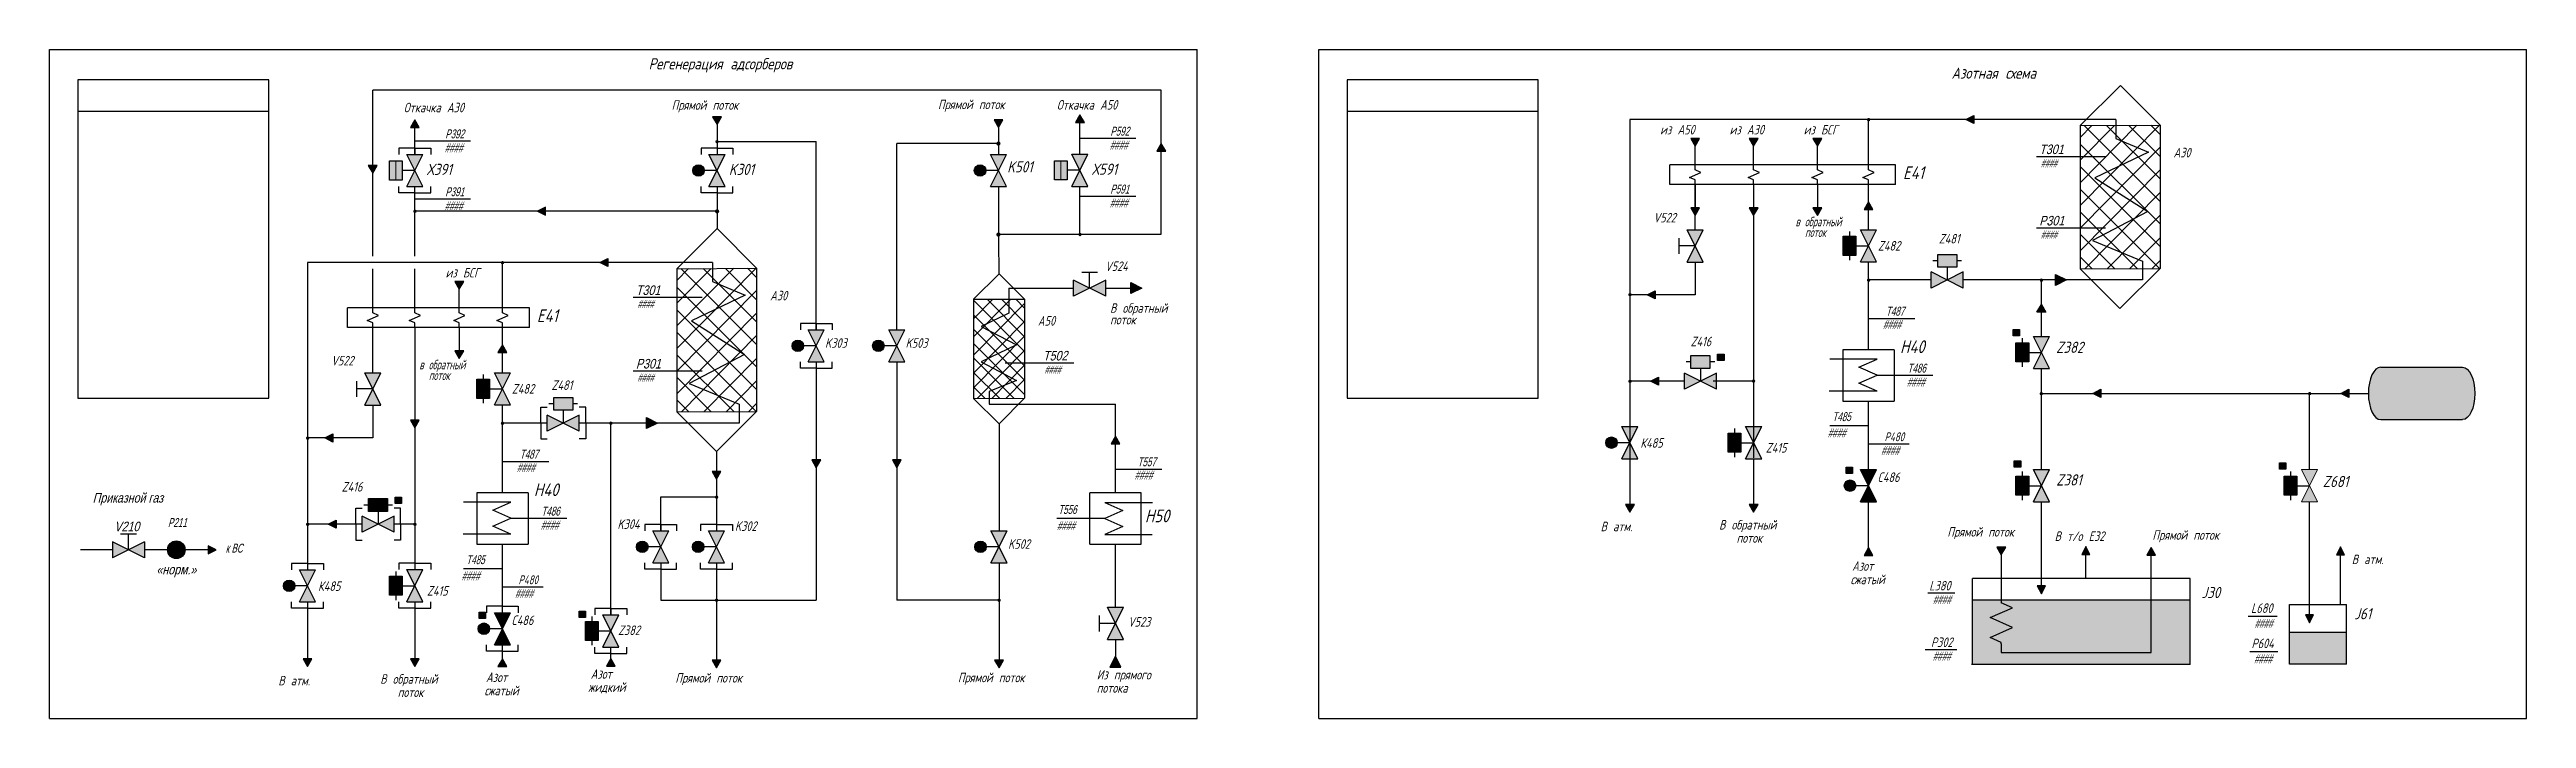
# Model space of a CAD drawing. Header units: millimetres. Extents: x 2381 to 4712, y 775 to 1681.
# Drawn here: x 3038 to 3816, y 1190 to 1400 of the extents above; entities that cross this region are included whole.
import ezdxf

# ---------------------------------------------------------------- set-up
doc = ezdxf.new("R2010")
doc.units = ezdxf.units.MM
for name, color, linetype in [('razm', 3, 'Continuous'), ('shtrih', 3, 'Continuous'), ('TONKIE', 5, 'Continuous')]:
    doc.layers.add(name, color=color, linetype=linetype)
for name, color, linetype, lineweight in [('аппар и маш', 7, 'Continuous', 20), ('арматура', 7, 'Continuous', 40), ('неосн технол гел лин и арм', 2, 'Continuous', 25), ('температура', 232, 'Continuous', 25)]:
    doc.layers.add(name, color=color, linetype=linetype, lineweight=lineweight)
doc.styles.add('razmer', font='txt.shx', dxfattribs={"width": 0.8, "oblique": 15})
doc.styles.get("Standard").update_dxf_attribs({"font": 'arial.ttf'})

msp = doc.modelspace()

# ---------------------------------------------------------------- texts
at = {"style": 'razmer', "oblique": 15}
for s, height, width, p in [('Регенерация адсорберов', 3.5, 0.8, (3226.33, 1393.67)), ('Азотная схема ', 3.5, 0.8, (3635.63, 1390.74)), ('Откачка А30', 3, 0.75, (3149.41, 1380.18)), ('Прямой поток', 3, 0.75, (3233.55, 1380.96)), ('Прямой поток', 3, 0.75, (3317.22, 1381.15)), ('Откачка А50', 3, 0.75, (3354.58, 1381.02)), ('из А50', 3, 0.75, (3544.07, 1373.23)), ('из А30', 3, 0.75, (3565.88, 1373.23)), ('из БСГ', 3, 0.75, (3589.16, 1373.23)), ('Х391', 3.5, 0.8, (3156.61, 1360.51)), ('K301', 3.5, 0.8, (3251.54, 1360.51)), ('K501', 3.5, 0.8, (3338.98, 1361.3)), ('Х591', 3.5, 0.8, (3365.54, 1360.56)), ('Е41', 4, 0.8, (3620.35, 1359.22)), ('A30', 3, 0.75, (3705.32, 1366.02)), ('V522', 3, 0.75, (3541.97, 1345.59)), ('в обратный', 3, 0.6, (3586.6, 1344.37)), ('поток', 3, 0.6, (3589.58, 1341.03)), ('Z482', 3, 0.75, (3612.49, 1336.76)), ('Z481', 3, 0.75, (3631.61, 1338.99)), ('из БСГ', 3, 0.75, (3162.55, 1328.32)), ('V524', 3, 0.75, (3369.67, 1330.34)), ('A30', 3, 0.75, (3264.49, 1321.12)), ('Е41', 4, 0.8, (3191.21, 1314.32)), ('A50', 3, 0.75, (3348.59, 1313.2)), ('поток', 3, 0.75, (3371.28, 1313.57)), ('В обратный', 3, 0.75, (3371.28, 1317.22)), ('K303', 3, 0.75, (3281.74, 1306.24)), ('K503', 3, 0.75, (3307.04, 1306.24)), ('Z416', 3, 0.75, (3553.62, 1306.72)), ('Н40', 4, 0.8, (3619.43, 1304.58)), ('Z382', 3.5, 0.8, (3668.46, 1304.64)), ('V522', 3, 0.75, (3126.59, 1300.69)), ('в обратный', 3, 0.6, (3154.3, 1299.46)), ('поток', 3, 0.6, (3157.28, 1296.12)), ('Z482', 3, 0.75, (3183.35, 1291.86)), ('Z481', 3, 0.75, (3195.81, 1293)), ('К485', 3, 0.75, (3537.85, 1274.87)), ('Z415', 3, 0.75, (3577.26, 1273.34)), ('P480', 2.8, 0.7, (3614.57, 1276.9)), ('Z416', 3, 0.75, (3129.91, 1261.1)), ('Н40', 4, 0.8, (3190.28, 1259.67)), ('C486', 3, 0.75, (3612.35, 1264.11)), ('Z381', 3.5, 0.8, (3668.49, 1263)), ('Z681', 3.5, 0.8, (3752.22, 1262.53)), ('Н50', 4, 0.8, (3382.23, 1251.45)), ('K304', 3, 0.75, (3216.53, 1249.38)), ('K302', 3, 0.75, (3253.44, 1248.75)), ('K502', 3, 0.75, (3339.25, 1243.13)), ('В атм.', 3, 0.75, (3525.38, 1248.65)), ('В обратный', 3, 0.75, (3562.59, 1249.18)), ('поток', 3, 0.75, (3568.07, 1245.03)), ('Прямой поток', 3, 0.75, (3634.29, 1246.96)), ('В т/о Е32', 3, 0.75, (3668, 1245.6)), ('Прямой поток', 3, 0.75, (3698.71, 1245.96)), ('Азот', 3, 0.75, (3604.37, 1236.22)), ('В атм.', 3, 0.75, (3761.34, 1238.32)), ('К485', 3, 0.75, (3122.47, 1229.91)), ('Z415', 3, 0.75, (3156.69, 1228.43)), ('P480', 2.8, 0.7, (3185.43, 1232)), ('сжатый', 3, 0.75, (3603.9, 1232.02)), ('L380', 3, 0.75, (3628.6, 1230.06)), ('J30', 3.5, 0.8, (3714.16, 1227.67)), ('C486', 3, 0.75, (3183.21, 1219.2)), ('V523', 3, 0.75, (3376.87, 1218.69)), ('L680', 3, 0.75, (3729.69, 1223.01)), ('J61', 3.5, 0.8, (3762.14, 1221.01)), ('Z382', 3, 0.75, (3216.72, 1216.05)), ('P302', 3, 0.75, (3629.15, 1212.3)), ('P604', 3, 0.75, (3729.84, 1211.93)), ('В атм.', 3, 0.75, (3110, 1200.24)), ('В обратный', 3, 0.75, (3142.02, 1200.76)), ('поток', 3, 0.75, (3147.5, 1196.61)), ('сжатый', 3, 0.75, (3174.76, 1197.11)), ('Азот', 3, 0.75, (3175.23, 1201.31)), ('жидкий', 3, 0.75, (3207.36, 1198.19)), ('Азот', 3, 0.75, (3208.12, 1202.33)), ('Прямой поток', 3, 0.75, (3234.72, 1201.12)), ('Прямой поток', 3, 0.75, (3323.48, 1201.23)), ('потока', 3, 0.75, (3367.07, 1197.95)), ('Из прямого', 3, 0.75, (3367.09, 1202.1))]:
    msp.add_text(s, height=height, dxfattribs=dict(at, width=width)).set_placement(p)
at = {"color": 1, "oblique": 15, "width": 0.65}
for s, p in [('####', (3162.27, 1367.61)), ('Р392', (3162.45, 1372)), ('####', (3371.19, 1368.45)), ('Р592', (3371.37, 1372.84)), ('Р391', (3162.45, 1353.84)), ('Р591', (3371.37, 1354.68)), ('####', (3162.27, 1349.46)), ('####', (3371.19, 1350.29))]:
    msp.add_text(s, height=2.8, dxfattribs=at).set_placement(p)
at = {"oblique": 15}
for s, height, width, p in [('T301', 3, 0.8, (3663.18, 1367.06)), ('####', 2.52, 0.65, (3663.69, 1362.93)), ('P301', 3, 0.8, (3663.18, 1344.65)), ('####', 2.52, 0.65, (3663.69, 1340.53)), ('T301', 3, 0.8, (3222.34, 1322.83)), ('####', 2.52, 0.65, (3222.86, 1318.71)), ('Т487', 2.8, 0.65, (3615, 1316.34)), ('####', 2.8, 0.65, (3614.08, 1312.14)), ('P301', 3, 0.8, (3222.34, 1299.74)), ('####', 2.52, 0.65, (3350.75, 1298.14)), ('T502', 3, 0.8, (3350.23, 1302.26)), ('Т486', 2.8, 0.65, (3621.77, 1298.46)), ('####', 2.52, 0.65, (3222.86, 1295.62)), ('####', 2.8, 0.65, (3621.58, 1294.07)), ('Т485', 2.8, 0.65, (3598.17, 1283.23)), ('####', 2.8, 0.65, (3596.74, 1278.15)), ('####', 2.8, 0.65, (3184.94, 1267.23)), ('Т487', 2.8, 0.65, (3185.86, 1271.44)), ('Т557', 2.8, 0.65, (3379.9, 1269.03)), ('####', 2.8, 0.65, (3613.53, 1272.61)), ('Приказной газ', 3, 0.8, (3051.68, 1257.64)), ('####', 2.8, 0.65, (3378.99, 1264.83)), ('Т486', 2.8, 0.65, (3192.63, 1253.56)), ('Т556', 2.8, 0.65, (3354.99, 1254.06)), ('####', 2.8, 0.65, (3192.44, 1249.17)), ('####', 2.8, 0.65, (3354.59, 1248.99)), ('к ВС', 2.8, 0.65, (3093.47, 1241.94)), ('Т485', 2.8, 0.65, (3169.03, 1238.32)), ('####', 2.8, 0.65, (3167.6, 1233.24)), ('####', 2.8, 0.65, (3184.39, 1227.7)), ('####', 2.8, 0.65, (3629.76, 1225.78)), ('####', 2.8, 0.65, (3730.83, 1218.27)), ('####', 2.8, 0.65, (3629.72, 1208.02)), ('####', 2.8, 0.65, (3730.66, 1207.2))]:
    msp.add_text(s, height=height, dxfattribs=dict(at, width=width)).set_placement(p)
at = {"color": 7, "oblique": 15}
for s, height, width, p in [('P211', 2.8, 0.65, (3075.32, 1249.97)), ('V210', 3, 0.8, (3058.53, 1248.65)), ('«норм.»', 3, 0.8, (3071.7, 1235.11))]:
    msp.add_text(s, height=height, dxfattribs=dict(at, width=width)).set_placement(p)

# ---------------------------------------------------------------- hatches: boundary and pattern name
h = msp.add_hatch(color=253)
h.dxf.hatch_style = 1
h.paths.add_polyline_path([(3152.89, 1377.81), (3151.49, 1375.39), (3154.28, 1375.39)])
h = msp.add_hatch(color=253)
h.dxf.hatch_style = 1
h.paths.add_polyline_path([(3361.81, 1379.43), (3360.41, 1377.01), (3363.2, 1377.01)])
h = msp.add_hatch(color=256)
h.dxf.hatch_style = 1
h.paths.add_polyline_path([(3387.37, 1370.37), (3385.98, 1367.95), (3388.77, 1367.95)])
h = msp.add_hatch(color=256)
h.dxf.hatch_style = 1
h.paths.add_polyline_path([(3553.67, 1371.93), (3555.06, 1369.51), (3556.46, 1371.93)])
h = msp.add_hatch(color=256)
h.dxf.hatch_style = 1
h.paths.add_polyline_path([(3572.06, 1371.93), (3573.45, 1369.51), (3574.85, 1371.93)])
h = msp.add_hatch(color=6)
h.dxf.hatch_style = 1
h.paths.add_polyline_path([(3592.06, 1371.93), (3593.46, 1369.51), (3594.85, 1371.93)])
h = msp.add_hatch(color=256)
h.dxf.hatch_style = 1
h.paths.add_polyline_path([(3139.67, 1361.1), (3141.06, 1363.52), (3138.27, 1363.52)])
h = msp.add_hatch(color=255)
h.dxf.hatch_style = 1
h.paths.add_polyline_path([(3355.81, 1364.96), (3353.81, 1364.96), (3353.81, 1360.96), (3353.81, 1358.96), (3355.81, 1358.96)])
h.paths.add_polyline_path([(3357.81, 1364.96), (3355.81, 1364.96), (3355.81, 1358.96), (3357.81, 1358.96)])
h.paths.add_polyline_path([(3146.89, 1364.91), (3144.89, 1364.91), (3144.89, 1360.91), (3144.89, 1358.91), (3146.89, 1358.91)])
h.paths.add_polyline_path([(3148.89, 1364.91), (3146.89, 1364.91), (3146.89, 1358.91), (3148.89, 1358.91)])
h = msp.add_hatch(color=255)
h.dxf.hatch_style = 1
h.paths.add_polyline_path([(3243.81, 1361.91, 1), (3240.2, 1361.91, 1)])
h = msp.add_hatch(color=256)
h.dxf.hatch_style = 1
h.paths.add_polyline_path([(3250.33, 1366.95), (3245.29, 1366.95), (3247.81, 1361.91)])
h.paths.add_polyline_path([(3245.29, 1356.87), (3250.33, 1356.87), (3247.81, 1361.91)])
h = msp.add_hatch(color=255)
h.dxf.hatch_style = 1
h.paths.add_polyline_path([(3332.24, 1361.91, 1), (3328.63, 1361.91, 1)])
h = msp.add_hatch(color=256)
h.dxf.hatch_style = 1
h.paths.add_polyline_path([(3338.76, 1366.95), (3333.72, 1366.95), (3336.24, 1361.91)])
h.paths.add_polyline_path([(3333.72, 1356.87), (3338.76, 1356.87), (3336.24, 1361.91)])
h = msp.add_hatch(color=256)
h.dxf.hatch_style = 1
h.paths.add_polyline_path([(3359.29, 1367), (3361.81, 1361.96), (3364.33, 1367)])
h.paths.add_polyline_path([(3359.29, 1356.92), (3364.33, 1356.92), (3361.81, 1361.96)])
h = msp.add_hatch(color=256)
edge = h.paths.add_edge_path()
edge.add_arc((3152.91, 1349.09), 0.55, 0, 360)
h = msp.add_hatch(color=256)
h.dxf.hatch_style = 1
h.paths.add_polyline_path([(3193.96, 1347.88), (3193.96, 1350.44), (3191.44, 1349.15)])
h = msp.add_hatch(color=256)
h.dxf.hatch_style = 1
h.paths.add_polyline_path([(3553.67, 1350.19), (3555.06, 1347.77), (3556.46, 1350.19)])
h = msp.add_hatch(color=256)
h.dxf.hatch_style = 1
h.paths.add_polyline_path([(3572.06, 1350.19), (3573.45, 1347.77), (3574.85, 1350.19)])
h = msp.add_hatch(color=6)
h.dxf.hatch_style = 1
h.paths.add_polyline_path([(3592.06, 1350.19), (3593.46, 1347.77), (3594.85, 1350.19)])
h = msp.add_hatch(color=256)
h.dxf.hatch_style = 1
h.paths.add_polyline_path([(3557.58, 1343.25), (3552.54, 1343.25), (3555.06, 1338.21)])
h.paths.add_polyline_path([(3555.06, 1338.21), (3552.54, 1333.17), (3557.58, 1333.17)])
h = msp.add_hatch(color=255)
h.dxf.hatch_style = 1
h.paths.add_polyline_path([(3605.53, 1341.25), (3601.53, 1341.25), (3601.53, 1335.25), (3605.53, 1335.25), (3605.53, 1339.25)])
h = msp.add_hatch(color=256)
h.dxf.hatch_style = 1
h.paths.add_polyline_path([(3607.01, 1343.29), (3609.53, 1338.25), (3612.05, 1343.29)])
h.paths.add_polyline_path([(3609.53, 1338.25), (3607.01, 1333.21), (3612.05, 1333.21)])
h = msp.add_hatch(color=255)
h.dxf.hatch_style = 1
h.paths.add_polyline_path([(3637.27, 1335.53), (3631.27, 1335.53), (3631.27, 1331.53), (3635.27, 1331.53), (3637.27, 1331.53)])
h.paths.add_polyline_path([(3559.73, 1303.79), (3553.73, 1303.79), (3553.73, 1299.79), (3557.73, 1299.79), (3559.73, 1299.79)])
h.paths.add_polyline_path([(3202.51, 1290.62), (3196.51, 1290.62), (3196.51, 1286.62), (3200.51, 1286.62), (3202.51, 1286.62)])
h = msp.add_hatch(color=6)
h.dxf.hatch_style = 1
h.paths.add_polyline_path([(3166.85, 1324.61), (3168.25, 1327.02), (3165.45, 1327.02)])
h = msp.add_hatch(color=6)
h.dxf.hatch_style = 1
h.paths.add_polyline_path([(3377.79, 1326.71), (3377.79, 1323.26), (3381.24, 1324.99)])
h = msp.add_hatch(color=2)
edge = h.paths.add_edge_path()
edge.add_arc((3534.6, 1322.9), 0.55, 0, 360)
h = msp.add_hatch(color=256)
h.dxf.hatch_style = 1
h.paths.add_polyline_path([(3542.51, 1324.12), (3539.99, 1322.85), (3542.51, 1321.57)])
h = msp.add_hatch(color=255)
h.dxf.hatch_style = 1
h.paths.add_polyline_path([(3275, 1306.85, 1), (3271.4, 1306.85, 1)])
h = msp.add_hatch(color=255)
h.dxf.hatch_style = 1
h.paths.add_polyline_path([(3300.3, 1306.85, 1), (3296.7, 1306.85, 1)])
h = msp.add_hatch(color=256)
h.dxf.hatch_style = 1
h.paths.add_polyline_path([(3304.3, 1306.85), (3306.82, 1311.89), (3301.78, 1311.89)])
h.paths.add_polyline_path([(3306.82, 1301.81), (3304.3, 1306.85), (3301.78, 1301.81)])
h = msp.add_hatch(color=256)
h.dxf.hatch_style = 1
h.paths.add_polyline_path([(3654.96, 1311.97), (3654.96, 1309.97), (3656.96, 1309.97), (3656.96, 1311.97)])
h = msp.add_hatch(color=255)
h.dxf.hatch_style = 1
h.paths.add_polyline_path([(3659.84, 1307.79), (3655.84, 1307.79), (3655.84, 1301.79), (3659.84, 1301.79), (3659.84, 1305.79)])
h = msp.add_hatch(color=256)
h.dxf.hatch_style = 1
h.paths.add_polyline_path([(3663.84, 1304.79), (3666.36, 1309.83), (3661.32, 1309.83)])
h.paths.add_polyline_path([(3661.32, 1299.75), (3666.36, 1299.75), (3663.84, 1304.79)])
h = msp.add_hatch(color=6)
h.dxf.hatch_style = 1
h.paths.add_polyline_path([(3166.85, 1302.86), (3168.25, 1305.28), (3165.45, 1305.28)])
h = msp.add_hatch(color=3)
h.dxf.hatch_style = 1
h.paths.add_polyline_path([(3564.14, 1304.23), (3562.14, 1304.23), (3562.14, 1302.23), (3564.14, 1302.23)])
h = msp.add_hatch(color=256)
h.dxf.hatch_style = 1
h.paths.add_polyline_path([(3142.2, 1298.35), (3137.16, 1298.35), (3139.68, 1293.31)])
h.paths.add_polyline_path([(3139.68, 1293.31), (3137.16, 1288.27), (3142.2, 1288.27)])
h = msp.add_hatch(color=255)
h.dxf.hatch_style = 1
h.paths.add_polyline_path([(3176.39, 1296.34), (3172.39, 1296.34), (3172.39, 1290.34), (3176.39, 1290.34), (3176.39, 1294.34)])
h = msp.add_hatch(color=256)
h.dxf.hatch_style = 1
h.paths.add_polyline_path([(3177.87, 1298.38), (3180.39, 1293.34), (3182.91, 1298.38)])
h.paths.add_polyline_path([(3180.39, 1293.34), (3177.87, 1288.3), (3182.91, 1288.3)])
h = msp.add_hatch(color=2)
edge = h.paths.add_edge_path()
edge.add_arc((3534.6, 1295.73), 0.55, 0, 360)
h = msp.add_hatch(color=256)
h.dxf.hatch_style = 1
h.paths.add_polyline_path([(3543.57, 1297.06), (3541.05, 1295.79), (3543.57, 1294.51)])
h = msp.add_hatch(color=256)
h.dxf.hatch_style = 1
h.paths.add_polyline_path([(3551.69, 1293.27), (3556.73, 1295.79), (3551.69, 1298.31)])
h.paths.add_polyline_path([(3556.73, 1295.79), (3561.77, 1293.27), (3561.77, 1298.31)])
h = msp.add_hatch(color=256)
edge = h.paths.add_edge_path()
edge.add_arc((3573.42, 1295.78), 0.55, 0, 360)
h = msp.add_hatch(color=1)
edge = h.paths.add_edge_path()
edge.add_arc((3119.21, 1277.88), 0.55, 0, 360)
h = msp.add_hatch(color=256)
h.dxf.hatch_style = 1
h.paths.add_polyline_path([(3127.12, 1279.21), (3124.6, 1277.94), (3127.12, 1276.66)])
h = msp.add_hatch(color=256)
h.dxf.hatch_style = 1
h.paths.add_polyline_path([(3154.28, 1283.48), (3151.49, 1283.48), (3152.89, 1281.06)])
h = msp.add_hatch(color=255)
h.dxf.hatch_style = 1
h.paths.add_polyline_path([(3530.57, 1276.45, 1), (3526.97, 1276.45, 1)])
h = msp.add_hatch(color=255)
h.dxf.hatch_style = 1
h.paths.add_polyline_path([(3569.45, 1279.45), (3565.45, 1279.45), (3565.45, 1273.45), (3569.45, 1273.45), (3569.45, 1277.45)])
h = msp.add_hatch(color=256)
h.dxf.hatch_style = 1
h.paths.add_polyline_path([(3570.93, 1281.49), (3573.45, 1276.45), (3575.97, 1281.49)])
h.paths.add_polyline_path([(3575.97, 1271.41), (3573.45, 1276.45), (3570.93, 1271.41)])
h = msp.add_hatch(color=3)
h.dxf.hatch_style = 1
h.paths.add_polyline_path([(3604.51, 1268.78), (3602.51, 1268.78), (3602.51, 1266.78), (3604.51, 1266.78)])
h = msp.add_hatch(color=3)
h.dxf.hatch_style = 1
h.paths.add_polyline_path([(3657.33, 1270.76), (3655.33, 1270.76), (3655.33, 1268.76), (3657.33, 1268.76)])
h = msp.add_hatch(color=3)
h.dxf.hatch_style = 1
h.paths.add_polyline_path([(3740.6, 1270.11), (3738.6, 1270.11), (3738.6, 1268.11), (3740.6, 1268.11)])
h = msp.add_hatch(color=255)
h.dxf.hatch_style = 1
h.paths.add_polyline_path([(3605.53, 1262.94, 1), (3601.93, 1262.94, 1)])
h = msp.add_hatch(color=256)
h.dxf.hatch_style = 1
h.paths.add_polyline_path([(3609.53, 1262.94), (3607.01, 1257.9), (3612.05, 1257.9)])
h = msp.add_hatch(color=255)
h.dxf.hatch_style = 1
h.paths.add_polyline_path([(3659.84, 1265.94), (3655.84, 1265.94), (3655.84, 1259.94), (3659.84, 1259.94), (3659.84, 1263.94)])
h = msp.add_hatch(color=255)
h.dxf.hatch_style = 1
h.paths.add_polyline_path([(3744.05, 1265.94), (3740.05, 1265.94), (3740.05, 1259.94), (3744.05, 1259.94), (3744.05, 1263.94)])
h = msp.add_hatch(color=256)
h.dxf.hatch_style = 1
h.paths.add_polyline_path([(3745.53, 1267.98), (3748.05, 1262.94), (3750.57, 1267.98)])
h.paths.add_polyline_path([(3750.57, 1257.9), (3748.05, 1262.94), (3745.53, 1257.9)])
h = msp.add_hatch(color=256)
h.dxf.hatch_style = 1
h.paths.add_polyline_path([(3136.3, 1248.36), (3141.34, 1250.88), (3136.3, 1253.4)])
h.paths.add_polyline_path([(3141.34, 1250.88), (3146.38, 1248.36), (3146.38, 1253.4)])
h = msp.add_hatch(color=255)
h.dxf.hatch_style = 1
h.paths.add_polyline_path([(3144.34, 1258.88), (3138.34, 1258.88), (3138.34, 1254.88), (3142.34, 1254.88), (3144.34, 1254.88)])
h = msp.add_hatch(color=3)
h.dxf.hatch_style = 1
h.paths.add_polyline_path([(3146.69, 1259.31), (3146.69, 1257.31), (3148.69, 1257.31), (3148.69, 1259.31)])
h = msp.add_hatch(color=256)
h.dxf.hatch_style = 1
h.paths.add_polyline_path([(3534.57, 1254.62), (3535.97, 1257.04), (3533.18, 1257.04)])
h = msp.add_hatch(color=6)
h.dxf.hatch_style = 1
h.paths.add_polyline_path([(3573.45, 1254.62), (3574.85, 1257.04), (3572.06, 1257.04)])
h = msp.add_hatch(color=7)
h.dxf.hatch_style = 1
h.paths.add_polyline_path([(3057.89, 1245.35), (3057.89, 1240.31), (3062.93, 1242.83)])
h.paths.add_polyline_path([(3067.97, 1240.31), (3067.97, 1245.35), (3062.93, 1242.83)])
h = msp.add_hatch(color=3)
h.dxf.hatch_style = 1
h.paths.add_polyline_path([(3075.21, 1242.83, 1), (3080.74, 1242.83, 1)])
h = msp.add_hatch(color=1)
edge = h.paths.add_edge_path()
edge.add_arc((3119.21, 1250.82), 0.55, 0, 360)
h = msp.add_hatch(color=256)
h.dxf.hatch_style = 1
h.paths.add_polyline_path([(3128.19, 1252.16), (3125.67, 1250.88), (3128.19, 1249.6)])
h = msp.add_hatch(color=256)
edge = h.paths.add_edge_path()
edge.add_arc((3152.91, 1250.82), 0.55, 0, 360)
h = msp.add_hatch(color=255)
h.dxf.hatch_style = 1
h.paths.add_polyline_path([(3226.13, 1243.74, 1), (3222.52, 1243.74, 1)])
h = msp.add_hatch(color=256)
h.dxf.hatch_style = 1
h.paths.add_polyline_path([(3230.13, 1243.74), (3232.65, 1248.78), (3227.61, 1248.78)])
h.paths.add_polyline_path([(3232.65, 1238.7), (3230.13, 1243.74), (3227.61, 1238.7)])
h = msp.add_hatch(color=255)
h.dxf.hatch_style = 1
h.paths.add_polyline_path([(3243.66, 1243.74, 1), (3240.05, 1243.74, 1)])
h = msp.add_hatch(color=256)
h.dxf.hatch_style = 1
h.paths.add_polyline_path([(3250.18, 1248.78), (3245.14, 1248.78), (3247.66, 1243.74)])
h.paths.add_polyline_path([(3245.14, 1238.7), (3250.18, 1238.7), (3247.66, 1243.74)])
h = msp.add_hatch(color=255)
h.dxf.hatch_style = 1
h.paths.add_polyline_path([(3332.39, 1243.74, 1), (3328.78, 1243.74, 1)])
h = msp.add_hatch(color=256)
h.dxf.hatch_style = 1
h.paths.add_polyline_path([(3338.91, 1248.78), (3333.87, 1248.78), (3336.39, 1243.74)])
h.paths.add_polyline_path([(3333.87, 1238.7), (3338.91, 1238.7), (3336.39, 1243.74)])
h = msp.add_hatch(color=7)
h.dxf.hatch_style = 1
h.paths.add_polyline_path([(3087.97, 1244.11), (3087.97, 1241.55), (3090.49, 1242.83)])
h = msp.add_hatch(color=255)
h.dxf.hatch_style = 1
h.paths.add_polyline_path([(3115.19, 1231.49, 1), (3111.58, 1231.49, 1)])
h = msp.add_hatch(color=255)
h.dxf.hatch_style = 1
h.paths.add_polyline_path([(3148.89, 1234.55), (3144.89, 1234.55), (3144.89, 1228.55), (3148.89, 1228.55), (3148.89, 1232.55)])
h = msp.add_hatch(color=256)
h.dxf.hatch_style = 1
h.paths.add_polyline_path([(3150.37, 1236.59), (3152.89, 1231.55), (3155.41, 1236.59)])
h.paths.add_polyline_path([(3155.41, 1226.51), (3152.89, 1231.55), (3150.37, 1226.51)])
h = msp.add_hatch(color=3)
h.dxf.hatch_style = 1
h.paths.add_polyline_path([(3173.08, 1223.25), (3173.08, 1221.25), (3175.08, 1221.25), (3175.08, 1223.25)])
h = msp.add_hatch(color=256)
h.dxf.hatch_style = 1
h.paths.add_polyline_path([(3206.54, 1223.53), (3204.54, 1223.53), (3204.54, 1221.53), (3206.54, 1221.53)])
h = msp.add_hatch(color=256)
h.dxf.hatch_style = 1
h.paths.add_polyline_path([(3211.93, 1222.37), (3214.45, 1217.33), (3216.97, 1222.37)])
h.paths.add_polyline_path([(3216.97, 1212.29), (3214.45, 1217.33), (3211.93, 1212.29)])
h = msp.add_hatch(color=255)
h.dxf.hatch_style = 1
h.paths.add_polyline_path([(3176.39, 1218.04, 1), (3172.79, 1218.04, 1)])
h = msp.add_hatch(color=256)
h.dxf.hatch_style = 1
h.paths.add_polyline_path([(3180.39, 1218.04), (3177.87, 1213), (3182.91, 1213)])
h = msp.add_hatch(color=255)
h.dxf.hatch_style = 1
h.paths.add_polyline_path([(3210.45, 1220.33), (3206.45, 1220.33), (3206.45, 1214.33), (3210.45, 1214.33), (3210.45, 1218.33)])
h = msp.add_hatch(color=256)
h.dxf.hatch_style = 1
h.paths.add_polyline_path([(3119.19, 1206.2), (3120.58, 1208.62), (3117.79, 1208.62)])
h = msp.add_hatch(color=6)
h.dxf.hatch_style = 1
h.paths.add_polyline_path([(3152.89, 1206.2), (3154.28, 1208.62), (3151.49, 1208.62)])
at = {"layer": 'shtrih'}
h = msp.add_hatch(color=256, dxfattribs=at)
h.dxf.hatch_style = 1
h.paths.add_polyline_path([(3155.41, 1366.95), (3150.37, 1366.95), (3152.89, 1361.91)])
h.paths.add_polyline_path([(3152.89, 1361.91), (3150.37, 1356.87), (3155.41, 1356.87)])
h = msp.add_hatch(color=256, dxfattribs=at)
h.dxf.hatch_style = 1
h.paths.add_polyline_path([(3629.23, 1330.05), (3629.23, 1325.01), (3634.27, 1327.53)])
h.paths.add_polyline_path([(3634.27, 1327.53), (3639.31, 1325.01), (3639.31, 1330.05)])
h = msp.add_hatch(color=256, dxfattribs=at)
h.dxf.hatch_style = 1
h.paths.add_polyline_path([(3281.52, 1311.89), (3276.48, 1311.89), (3279, 1306.85)])
h.paths.add_polyline_path([(3279, 1306.85), (3276.48, 1301.81), (3281.52, 1301.81)])
h = msp.add_hatch(color=256, dxfattribs=at)
h.dxf.hatch_style = 1
h.paths.add_polyline_path([(3194.47, 1285.14), (3194.47, 1280.1), (3199.51, 1282.62)])
h.paths.add_polyline_path([(3199.51, 1282.62), (3204.55, 1280.1), (3204.55, 1285.14)])
h = msp.add_hatch(color=256, dxfattribs=at)
h.dxf.hatch_style = 1
h.paths.add_polyline_path([(3537.09, 1281.49), (3532.05, 1281.49), (3534.57, 1276.45)])
h.paths.add_polyline_path([(3537.09, 1271.41), (3534.57, 1276.45), (3532.05, 1271.41)])
h = msp.add_hatch(color=256, dxfattribs=at)
h.dxf.hatch_style = 1
h.paths.add_polyline_path([(3607.01, 1267.98), (3609.53, 1262.94), (3612.05, 1267.98)])
h = msp.add_hatch(color=256, dxfattribs=at)
h.dxf.hatch_style = 1
h.paths.add_polyline_path([(3663.84, 1262.94), (3666.36, 1267.98), (3661.32, 1267.98)])
h.paths.add_polyline_path([(3663.84, 1262.94), (3661.32, 1257.9), (3666.36, 1257.9)])
h = msp.add_hatch(color=256, dxfattribs=at)
h.dxf.hatch_style = 1
h.paths.add_polyline_path([(3121.71, 1236.53), (3116.67, 1236.53), (3119.19, 1231.49)])
h.paths.add_polyline_path([(3121.71, 1226.45), (3119.19, 1231.49), (3116.67, 1226.45)])
h = msp.add_hatch(color=256, dxfattribs=at)
h.dxf.hatch_style = 1
h.paths.add_polyline_path([(3177.87, 1223.08), (3180.39, 1218.04), (3182.91, 1223.08)])
at = {"layer": 'TONKIE'}
h = msp.add_hatch(color=256, dxfattribs=at)
h.dxf.hatch_style = 1
h.paths.add_polyline_path([(3247.81, 1376.32), (3249.2, 1378.74), (3246.41, 1378.74)])
h = msp.add_hatch(color=256, dxfattribs=at)
h.dxf.hatch_style = 1
h.paths.add_polyline_path([(3336.24, 1375.43), (3337.64, 1377.85), (3334.84, 1377.85)])
h = msp.add_hatch(color=256, dxfattribs=at)
edge = h.paths.add_edge_path()
edge.add_arc((3247.83, 1370.95), 0.55, 0, 360)
h = msp.add_hatch(color=256, dxfattribs=at)
edge = h.paths.add_edge_path()
edge.add_arc((3336.21, 1370.37), 0.659, -180, 180)
h = msp.add_hatch(color=256, dxfattribs=at)
edge = h.paths.add_edge_path()
edge.add_arc((3247.84, 1349.08), 0.659, 0, 360)
h = msp.add_hatch(color=256, dxfattribs=at)
edge = h.paths.add_edge_path()
edge.add_arc((3336.21, 1341.79), 0.659, 180, 540, ccw=False)
h = msp.add_hatch(color=7, dxfattribs=at)
edge = h.paths.add_edge_path()
edge.add_arc((3361.83, 1341.81), 0.55, 0, 360)
h = msp.add_hatch(color=256, dxfattribs=at)
h.dxf.hatch_style = 1
h.paths.add_polyline_path([(3280.4, 1271.02), (3277.6, 1271.02), (3279, 1268.6)])
h = msp.add_hatch(color=256, dxfattribs=at)
h.dxf.hatch_style = 1
h.paths.add_polyline_path([(3305.7, 1271.02), (3302.91, 1271.02), (3304.3, 1268.6)])
h = msp.add_hatch(color=256, dxfattribs=at)
h.dxf.hatch_style = 1
h.paths.add_polyline_path([(3249.06, 1267.44), (3246.26, 1267.44), (3247.66, 1265.02)])
h = msp.add_hatch(color=256, dxfattribs=at)
edge = h.paths.add_edge_path()
edge.add_arc((3247.68, 1259.34), 0.55, 0, 360)
h = msp.add_hatch(color=256, dxfattribs=at)
h.dxf.hatch_style = 1
h.paths.add_polyline_path([(3651.25, 1241.22), (3652.65, 1243.64), (3649.86, 1243.64)])
h = msp.add_hatch(color=256, dxfattribs=at)
h.dxf.hatch_style = 1
h.paths.add_polyline_path([(3698.31, 1243.51), (3696.91, 1241.09), (3699.7, 1241.09)])
h = msp.add_hatch(color=256, dxfattribs=at)
edge = h.paths.add_edge_path()
edge.add_arc((3247.68, 1226.98), 0.55, 0, 360)
h = msp.add_hatch(color=256, dxfattribs=at)
edge = h.paths.add_edge_path()
edge.add_arc((3336.41, 1226.98), 0.55, 0, 360)
h = msp.add_hatch(color=256, dxfattribs=at)
h.dxf.hatch_style = 1
h.paths.add_polyline_path([(3375.5, 1224.76), (3370.46, 1224.76), (3372.98, 1219.72)])
h.paths.add_polyline_path([(3370.46, 1214.68), (3375.5, 1214.68), (3372.98, 1219.72)])
h = msp.add_hatch(color=256, dxfattribs=at)
h.dxf.hatch_style = 1
h.paths.add_polyline_path([(3249.06, 1208.21), (3246.26, 1208.21), (3247.66, 1205.79)])
h = msp.add_hatch(color=256, dxfattribs=at)
h.dxf.hatch_style = 1
h.paths.add_polyline_path([(3336.39, 1205.79), (3337.78, 1208.21), (3334.99, 1208.21)])
h = msp.add_hatch(color=256, dxfattribs=at)
h.dxf.hatch_style = 1
h.paths.add_polyline_path([(3372.98, 1209.44), (3371.25, 1205.99), (3374.7, 1205.99)])
at = {"layer": 'неосн технол гел лин и арм'}
h = msp.add_hatch(color=256, dxfattribs=at)
h.dxf.hatch_style = 1
h.paths.add_polyline_path([(3665.23, 1317.46), (3663.84, 1319.88), (3662.44, 1317.46)])
h = msp.add_hatch(color=256, dxfattribs=at)
edge = h.paths.add_edge_path()
edge.add_ellipse((3796.13, 1291.92), major_axis=(0, -8.22), ratio=0.470085, start_angle=0, end_angle=180)
edge.add_line((3796.13, 1300.14), (3770.42, 1300.14))
edge.add_ellipse((3770.42, 1291.92), major_axis=(0, -8.22), ratio=0.470085, start_angle=180, end_angle=360)
edge.add_line((3770.42, 1283.7), (3796.13, 1283.7))
h = msp.add_hatch(color=256, dxfattribs=at)
edge = h.paths.add_edge_path()
edge.add_arc((3663.81, 1291.86), 0.55, 180, 540, ccw=False)
h = msp.add_hatch(color=256, dxfattribs=at)
h.dxf.hatch_style = 1
h.paths.add_polyline_path([(3682.48, 1290.64), (3682.48, 1293.2), (3679.96, 1291.92)])
h = msp.add_hatch(color=256, dxfattribs=at)
edge = h.paths.add_edge_path()
edge.add_arc((3748.12, 1291.86), 0.55, 180, 540, ccw=False)
h = msp.add_hatch(color=256, dxfattribs=at)
h.dxf.hatch_style = 1
h.paths.add_polyline_path([(3760.44, 1290.64), (3760.44, 1293.2), (3757.92, 1291.92)])
h = msp.add_hatch(color=256, dxfattribs=at)
h.dxf.hatch_style = 1
h.paths.add_polyline_path([(3610.93, 1241.07), (3609.53, 1243.49), (3608.14, 1241.07)])
h = msp.add_hatch(color=256, dxfattribs=at)
h.dxf.hatch_style = 1
h.paths.add_polyline_path([(3679.08, 1241.35), (3677.79, 1243.87), (3676.52, 1241.35)])
h = msp.add_hatch(color=256, dxfattribs=at)
h.dxf.hatch_style = 1
h.paths.add_polyline_path([(3756.5, 1241.21), (3759.05, 1241.21), (3757.77, 1243.73)])
for points in [[(3662.56, 1231.48), (3665.11, 1231.48), (3663.84, 1228.96)], [(3748.05, 1219.91), (3746.77, 1222.43), (3749.32, 1222.43)], [(3759.66, 1206.87), (3759.66, 1216.85), (3741.79, 1216.85), (3741.79, 1206.87)]]:
    msp.add_hatch(color=256, dxfattribs=at).paths.add_polyline_path(points)
h = msp.add_hatch(color=256, dxfattribs=at)
h.paths.add_polyline_path([(3698.31, 1227.05), (3651.25, 1227.05), (3651.25, 1226.21), (3654.8, 1224.65), (3647.71, 1221.52), (3654.8, 1218.39), (3647.71, 1215.26), (3651.25, 1213.69), (3651.25, 1213.27), (3651.25, 1210.62), (3698.31, 1210.62)], flags=17)
h.paths.add_polyline_path([(3654.8, 1224.65), (3651.25, 1226.21), (3651.25, 1227.05), (3642.16, 1227.05), (3642.16, 1206.78), (3710.61, 1206.78), (3710.61, 1227.05), (3698.31, 1227.05), (3698.31, 1210.62), (3651.25, 1210.62), (3651.25, 1213.27), (3651.25, 1213.69), (3647.71, 1215.26), (3654.8, 1218.39), (3647.71, 1221.52)])
h = msp.add_hatch(color=256, dxfattribs=at)
h.dxf.hatch_style = 1
h.paths.add_polyline_path([(3181.79, 1206.16), (3180.39, 1208.58), (3179, 1206.16)])
h = msp.add_hatch(color=256, dxfattribs=at)
h.dxf.hatch_style = 1
h.paths.add_polyline_path([(3214.45, 1208.73), (3213.05, 1206.31), (3215.84, 1206.31)])
at = {"layer": 'температура'}
h = msp.add_hatch(color=2, dxfattribs=at)
edge = h.paths.add_edge_path()
edge.add_arc((3609.56, 1377.87), 0.55, 0, 360)
h = msp.add_hatch(color=2, dxfattribs=at)
h.dxf.hatch_style = 1
h.paths.add_polyline_path([(3640.11, 1377.94), (3642.63, 1376.65), (3642.63, 1379.21)])
h = msp.add_hatch(color=7, dxfattribs=at)
h.dxf.hatch_style = 1
h.paths.add_polyline_path([(3609.53, 1352.08), (3608.14, 1349.67), (3610.93, 1349.67)])
h = msp.add_hatch(color=1, dxfattribs=at)
edge = h.paths.add_edge_path()
edge.add_arc((3180.42, 1332.96), 0.55, 0, 360)
h = msp.add_hatch(color=1, dxfattribs=at)
h.dxf.hatch_style = 1
h.paths.add_polyline_path([(3213.49, 1334.3), (3210.97, 1333.03), (3213.49, 1331.75)])
h = msp.add_hatch(color=1, dxfattribs=at)
h.dxf.hatch_style = 1
h.paths.add_polyline_path([(3369.91, 1327.51), (3364.87, 1324.99), (3369.91, 1322.47)])
h.paths.add_polyline_path([(3364.87, 1324.99), (3359.83, 1327.51), (3359.83, 1322.47)])
h = msp.add_hatch(color=7, dxfattribs=at)
edge = h.paths.add_edge_path()
edge.add_arc((3609.56, 1327.47), 0.55, 0, 360)
h = msp.add_hatch(color=2, dxfattribs=at)
edge = h.paths.add_edge_path()
edge.add_arc((3663.86, 1327.47), 0.55, 0, 360)
h = msp.add_hatch(color=2, dxfattribs=at)
h.dxf.hatch_style = 1
h.paths.add_polyline_path([(3668.26, 1329.25), (3668.26, 1325.81), (3671.71, 1327.53)])
h = msp.add_hatch(color=1, dxfattribs=at)
h.dxf.hatch_style = 1
h.paths.add_polyline_path([(3180.39, 1307.18), (3179, 1304.76), (3181.79, 1304.76)])
h = msp.add_hatch(color=1, dxfattribs=at)
h.dxf.hatch_style = 1
h.paths.add_polyline_path([(3225.66, 1284.35), (3225.66, 1280.9), (3229.11, 1282.62)])
h = msp.add_hatch(color=1, dxfattribs=at)
edge = h.paths.add_edge_path()
edge.add_arc((3180.42, 1282.56), 0.55, 0, 360)
h = msp.add_hatch(color=1, dxfattribs=at)
edge = h.paths.add_edge_path()
edge.add_arc((3214.47, 1282.56), 0.55, 0, 360)
h = msp.add_hatch(color=1, dxfattribs=at)
h.dxf.hatch_style = 1
h.paths.add_polyline_path([(3372.98, 1278.53), (3371.58, 1276.11), (3374.38, 1276.11)])

# ---------------------------------------------------------------- linework, layer by layer
for p, q in [((3038.13, 1399.87), (3398.64, 1399.87)), ((3038.13, 1189.87), (3038.13, 1399.87)), ((3398.64, 1189.87), (3398.64, 1399.87)), ((3436.89, 1399.87), (3816.21, 1399.87)), ((3436.89, 1189.87), (3436.89, 1399.87)), ((3816.21, 1189.87), (3816.21, 1399.87)), ((3107.05, 1390.39), (3047.05, 1390.39)), ((3047.05, 1390.39), (3047.05, 1290.39)), ((3107.05, 1290.39), (3107.05, 1390.39)), ((3139.67, 1335.03), (3139.66, 1387.16)), ((3387.37, 1387.16), (3139.66, 1387.16)), ((3387.37, 1370.37), (3387.37, 1387.16)), ((3505.8, 1390.39), (3445.8, 1390.39)), ((3445.8, 1390.39), (3445.8, 1290.39)), ((3505.8, 1290.39), (3505.8, 1390.39)), ((3676.04, 1375.99), (3688.64, 1388.59)), ((3701.1, 1376.14), (3688.64, 1388.59)), ((3107.05, 1380.39), (3047.05, 1380.39)), ((3505.8, 1380.39), (3445.8, 1380.39)), ((3555.06, 1363.69), (3555.06, 1369.51)), ((3573.45, 1363.69), (3573.45, 1369.51)), ((3676.04, 1350.94), (3700.94, 1376.14)), ((3676.04, 1375.99), (3701.1, 1376.14)), ((3676.04, 1358.05), (3693.87, 1376.09)), ((3676.04, 1365.16), (3686.8, 1376.05)), ((3676.04, 1372.28), (3679.73, 1376.01)), ((3676.04, 1375.99), (3676.04, 1331.03)), ((3676.04, 1370.18), (3701.1, 1345.13)), ((3677.3, 1376), (3701.1, 1352.2)), ((3684.33, 1376.04), (3701.1, 1359.27)), ((3691.27, 1376.08), (3701.1, 1366.25)), ((3698.21, 1376.12), (3701.1, 1373.23)), ((3701.1, 1376.14), (3701.1, 1331.17)), ((3144.89, 1364.91), (3148.89, 1364.91)), ((3144.89, 1360.91), (3144.89, 1364.91)), ((3152.89, 1368.95), (3147.89, 1368.95)), ((3147.89, 1368.95), (3147.89, 1366.95)), ((3148.89, 1364.91), (3148.89, 1358.91)), ((3152.89, 1361.91), (3148.89, 1361.91)), ((3150.37, 1356.87), (3155.41, 1366.95)), ((3150.37, 1366.95), (3155.41, 1366.95)), ((3155.41, 1356.87), (3150.37, 1366.95)), ((3152.89, 1368.95), (3157.89, 1368.95)), ((3152.89, 1368.95), (3152.89, 1366.95)), ((3157.89, 1368.95), (3157.89, 1366.95)), ((3247.81, 1368.95), (3242.81, 1368.95)), ((3242.81, 1368.95), (3242.81, 1366.95)), ((3247.81, 1361.91), (3243.81, 1361.91)), ((3245.29, 1356.87), (3250.33, 1366.95)), ((3245.29, 1366.95), (3250.33, 1366.95)), ((3250.33, 1356.87), (3245.29, 1366.95)), ((3247.81, 1368.95), (3252.81, 1368.95)), ((3247.81, 1368.95), (3247.81, 1366.95)), ((3252.81, 1368.95), (3252.81, 1366.95)), ((3336.24, 1361.91), (3332.24, 1361.91)), ((3338.76, 1356.87), (3333.72, 1366.95)), ((3333.72, 1356.87), (3338.76, 1366.95)), ((3333.72, 1366.95), (3338.76, 1366.95)), ((3353.81, 1364.96), (3357.81, 1364.96)), ((3353.81, 1360.96), (3353.81, 1364.96)), ((3357.81, 1364.96), (3357.81, 1358.96)), ((3361.81, 1361.96), (3357.81, 1361.96)), ((3359.29, 1356.92), (3364.33, 1367)), ((3359.29, 1367), (3364.33, 1367)), ((3364.33, 1356.92), (3359.29, 1367)), ((3387.37, 1341.87), (3387.37, 1367.95)), ((3618.03, 1363.69), (3547.09, 1363.69)), ((3547.09, 1357.52), (3547.09, 1363.69)), ((3555.06, 1362.09), (3555.06, 1363.69)), ((3556.85, 1361.3), (3555.06, 1362.09)), ((3573.45, 1362.09), (3573.45, 1363.69)), ((3575.24, 1361.3), (3573.45, 1362.09)), ((3618.03, 1357.52), (3618.03, 1363.69)), ((3662.34, 1366.35), (3683.94, 1366.35)), ((3676.04, 1343.82), (3701.1, 1369.18)), ((3676.04, 1363.11), (3701.1, 1338.05)), ((3676.04, 1363.11), (3701.1, 1338.05)), ((3676.04, 1336.71), (3701.1, 1362.07)), ((3144.89, 1358.91), (3144.89, 1360.91)), ((3148.89, 1358.91), (3144.89, 1358.91)), ((3147.89, 1354.87), (3147.89, 1356.87)), ((3152.89, 1354.87), (3147.89, 1354.87)), ((3150.37, 1356.87), (3155.41, 1356.87)), ((3152.89, 1349.15), (3152.89, 1356.87)), ((3152.89, 1354.87), (3157.89, 1354.87)), ((3157.89, 1354.87), (3157.89, 1356.87)), ((3242.81, 1354.87), (3242.81, 1356.87)), ((3247.81, 1354.87), (3242.81, 1354.87)), ((3245.29, 1356.87), (3250.33, 1356.87)), ((3247.81, 1354.87), (3252.81, 1354.87)), ((3252.81, 1354.87), (3252.81, 1356.87)), ((3333.72, 1356.87), (3338.76, 1356.87)), ((3353.81, 1358.96), (3353.81, 1360.96)), ((3357.81, 1358.96), (3353.81, 1358.96)), ((3359.29, 1356.92), (3364.33, 1356.92)), ((3618.03, 1357.52), (3547.09, 1357.52)), ((3553.31, 1359.74), (3556.85, 1361.3)), ((3555.06, 1358.96), (3553.31, 1359.74)), ((3555.06, 1357.52), (3555.06, 1358.96)), ((3555.06, 1357.52), (3555.06, 1350.19)), ((3555.06, 1343.25), (3555.06, 1357.52)), ((3571.7, 1359.74), (3575.24, 1361.3)), ((3573.45, 1358.96), (3571.7, 1359.74)), ((3573.45, 1357.52), (3573.45, 1358.96)), ((3573.45, 1357.52), (3573.45, 1350.19)), ((3676.04, 1356.04), (3700.91, 1331.17)), ((3677.46, 1331.03), (3701.1, 1354.95)), ((3247.81, 1349.15), (3152.89, 1349.15)), ((3152.89, 1335.03), (3152.89, 1349.15)), ((3193.96, 1350.44), (3191.44, 1349.15)), ((3191.44, 1349.15), (3193.96, 1347.88)), ((3193.96, 1347.88), (3193.96, 1350.44)), ((3573.45, 1347.77), (3573.45, 1271.74)), ((3676.04, 1348.97), (3693.88, 1331.13)), ((3684.53, 1331.08), (3701.1, 1347.84)), ((3235.2, 1331.08), (3247.81, 1343.69)), ((3260.26, 1331.23), (3247.81, 1343.69)), ((3361.81, 1341.87), (3387.37, 1341.87)), ((3550.06, 1335.71), (3550.06, 1340.71)), ((3557.58, 1333.17), (3552.54, 1343.25)), ((3552.54, 1333.17), (3557.58, 1343.25)), ((3552.54, 1343.25), (3557.58, 1343.25)), ((3601.53, 1335.25), (3601.53, 1341.25)), ((3601.53, 1341.25), (3605.53, 1341.25)), ((3605.53, 1341.25), (3605.53, 1339.25)), ((3605.53, 1339.25), (3605.53, 1335.25)), ((3607.01, 1333.21), (3612.05, 1343.29)), ((3612.05, 1333.21), (3607.01, 1343.29)), ((3607.01, 1343.29), (3612.05, 1343.29)), ((3662.34, 1343.95), (3683.94, 1343.95)), ((3676.04, 1341.9), (3686.85, 1331.09)), ((3691.6, 1331.12), (3701.1, 1340.73)), ((3139.68, 1318.78), (3139.67, 1331.03)), ((3152.89, 1318.78), (3152.89, 1331.03)), ((3235.2, 1306.03), (3260.11, 1331.23)), ((3235.2, 1331.08), (3260.26, 1331.23)), ((3235.2, 1313.14), (3253.04, 1331.19)), ((3235.2, 1320.26), (3245.97, 1331.15)), ((3235.2, 1327.37), (3238.9, 1331.1)), ((3235.2, 1331.08), (3235.2, 1286.12)), ((3236.46, 1331.09), (3260.26, 1307.29)), ((3243.49, 1331.13), (3260.26, 1314.36)), ((3250.43, 1331.17), (3260.26, 1321.34)), ((3257.38, 1331.21), (3260.26, 1328.33)), ((3260.26, 1331.23), (3260.26, 1286.27)), ((3555.06, 1338.21), (3550.06, 1338.21)), ((3552.54, 1333.17), (3557.58, 1333.17)), ((3555.06, 1333.17), (3555.06, 1322.85)), ((3605.53, 1335.25), (3601.53, 1335.25)), ((3605.53, 1338.25), (3609.53, 1338.25)), ((3607.01, 1333.21), (3612.05, 1333.21)), ((3631.27, 1331.53), (3631.27, 1335.53)), ((3631.27, 1335.53), (3637.27, 1335.53)), ((3635.27, 1331.53), (3631.27, 1331.53)), ((3634.27, 1331.53), (3634.27, 1327.53)), ((3637.27, 1331.53), (3635.27, 1331.53)), ((3637.27, 1335.53), (3637.27, 1331.53)), ((3676.04, 1334.83), (3679.82, 1331.05)), ((3676.04, 1331.03), (3701.1, 1331.17)), ((3676.04, 1331.03), (3688.49, 1318.57)), ((3701.1, 1331.17), (3688.49, 1318.57)), ((3698.67, 1331.16), (3701.1, 1333.61)), ((3235.2, 1325.28), (3260.26, 1300.22)), ((3235.2, 1298.92), (3260.26, 1324.27)), ((3328.42, 1321.46), (3336.39, 1329.43)), ((3336.39, 1329.43), (3344.45, 1321.46)), ((3555.06, 1322.85), (3534.57, 1322.85)), ((3539.99, 1322.85), (3542.51, 1324.12)), ((3542.51, 1321.57), (3539.99, 1322.85)), ((3542.51, 1324.12), (3542.51, 1321.57)), ((3639.31, 1325.01), (3629.23, 1330.05)), ((3629.23, 1325.01), (3629.23, 1330.05)), ((3639.31, 1330.05), (3629.23, 1325.01)), ((3639.31, 1325.01), (3639.31, 1330.05)), ((3188.89, 1318.78), (3131.7, 1318.78)), ((3131.7, 1312.62), (3131.7, 1318.78)), ((3137.92, 1314.83), (3141.47, 1316.4)), ((3139.68, 1317.19), (3139.68, 1318.78)), ((3141.47, 1316.4), (3139.68, 1317.19)), ((3151.13, 1314.83), (3154.67, 1316.4)), ((3152.89, 1317.19), (3152.89, 1318.78)), ((3154.67, 1316.4), (3152.89, 1317.19)), ((3188.89, 1312.62), (3188.89, 1318.78)), ((3221.5, 1322.13), (3243.11, 1322.13)), ((3235.2, 1318.21), (3260.26, 1293.15)), ((3235.2, 1318.21), (3260.26, 1293.15)), ((3235.2, 1291.8), (3260.26, 1317.16)), ((3328.42, 1321.46), (3328.42, 1290.33)), ((3328.42, 1321.46), (3344.45, 1321.46)), ((3328.42, 1315.33), (3334.47, 1321.46)), ((3328.42, 1309.64), (3340.09, 1321.46)), ((3328.42, 1321.16), (3344.45, 1305.12)), ((3328.42, 1303.95), (3344.45, 1320.18)), ((3328.42, 1316.63), (3344.45, 1300.59)), ((3332.64, 1321.46), (3344.45, 1309.64)), ((3337.16, 1321.46), (3344.45, 1314.17)), ((3341.69, 1321.46), (3344.45, 1318.7)), ((3344.45, 1321.46), (3344.45, 1290.42)), ((3609.53, 1315.49), (3624.12, 1315.49)), ((3188.89, 1312.62), (3131.7, 1312.62)), ((3139.68, 1314.06), (3137.92, 1314.83)), ((3139.68, 1312.62), (3139.68, 1314.06)), ((3139.68, 1298.35), (3139.68, 1312.62)), ((3152.89, 1314.06), (3151.13, 1314.83)), ((3152.89, 1312.62), (3152.89, 1314.06)), ((3152.89, 1312.62), (3152.89, 1236.59)), ((3235.2, 1311.14), (3260.07, 1286.27)), ((3236.62, 1286.13), (3260.26, 1310.05)), ((3279, 1313.89), (3274, 1313.89)), ((3274, 1313.89), (3274, 1311.89)), ((3276.48, 1311.89), (3281.52, 1311.89)), ((3281.52, 1301.81), (3276.48, 1311.89)), ((3276.48, 1301.81), (3281.52, 1311.89)), ((3279, 1313.89), (3284, 1313.89)), ((3279, 1313.89), (3279, 1311.89)), ((3284, 1313.89), (3284, 1311.89)), ((3306.82, 1301.81), (3301.78, 1311.89)), ((3301.78, 1301.81), (3306.82, 1311.89)), ((3301.78, 1311.89), (3306.82, 1311.89)), ((3328.42, 1298.26), (3344.45, 1314.49)), ((3328.42, 1312.11), (3344.45, 1296.07)), ((3328.42, 1293.71), (3344.45, 1309.94)), ((3328.42, 1307.58), (3344.37, 1291.62)), ((3654.96, 1309.97), (3654.96, 1311.97)), ((3654.96, 1311.97), (3656.96, 1311.97)), ((3656.96, 1309.97), (3654.96, 1309.97)), ((3655.84, 1301.79), (3655.84, 1307.79)), ((3655.84, 1307.79), (3659.84, 1307.79)), ((3656.96, 1311.97), (3656.96, 1309.97)), ((3659.84, 1307.79), (3659.84, 1305.79)), ((3666.36, 1299.75), (3661.32, 1309.83)), ((3661.32, 1299.75), (3666.36, 1309.83)), ((3661.32, 1309.83), (3666.36, 1309.83)), ((3235.2, 1304.06), (3253.04, 1286.22)), ((3243.69, 1286.17), (3260.26, 1302.93)), ((3274, 1299.81), (3274, 1301.81)), ((3279, 1299.81), (3274, 1299.81)), ((3279, 1306.85), (3275, 1306.85)), ((3276.48, 1301.81), (3281.52, 1301.81)), ((3279, 1299.81), (3284, 1299.81)), ((3284, 1299.81), (3284, 1301.81)), ((3304.3, 1306.85), (3300.3, 1306.85)), ((3301.78, 1301.81), (3306.82, 1301.81)), ((3328.42, 1303.06), (3341.07, 1290.4)), ((3329.58, 1290.34), (3344.45, 1305.39)), ((3334.1, 1290.36), (3344.45, 1300.83)), ((3338.32, 1301.56), (3359.93, 1301.56)), ((3553.73, 1299.79), (3553.73, 1303.79)), ((3553.73, 1303.79), (3559.73, 1303.79)), ((3557.73, 1299.79), (3553.73, 1299.79)), ((3556.73, 1299.79), (3556.73, 1295.79)), ((3559.73, 1299.79), (3557.73, 1299.79)), ((3559.73, 1303.79), (3559.73, 1299.79)), ((3562.14, 1302.23), (3562.14, 1304.23)), ((3562.14, 1304.23), (3564.14, 1304.23)), ((3564.14, 1302.23), (3562.14, 1302.23)), ((3564.14, 1304.23), (3564.14, 1302.23)), ((3617.59, 1305.64), (3601.48, 1305.64)), ((3601.48, 1305.64), (3601.48, 1289.53)), ((3617.59, 1305.64), (3617.59, 1289.53)), ((3659.84, 1301.79), (3655.84, 1301.79)), ((3659.84, 1305.79), (3659.84, 1301.79)), ((3659.84, 1304.79), (3663.84, 1304.79)), ((3661.32, 1299.75), (3666.36, 1299.75)), ((3663.84, 1304.79), (3663.84, 1304.79)), ((3770.42, 1300.14), (3796.13, 1300.14)), ((3134.68, 1290.81), (3134.68, 1295.81)), ((3139.68, 1293.31), (3134.68, 1293.31)), ((3142.2, 1288.27), (3137.16, 1298.35)), ((3137.16, 1288.27), (3142.2, 1298.35)), ((3137.16, 1298.35), (3142.2, 1298.35)), ((3172.39, 1290.34), (3172.39, 1296.34)), ((3172.39, 1296.34), (3176.39, 1296.34)), ((3176.39, 1296.34), (3176.39, 1294.34)), ((3176.39, 1294.34), (3176.39, 1290.34)), ((3176.39, 1293.34), (3180.39, 1293.34)), ((3177.87, 1288.3), (3182.91, 1298.38)), ((3182.91, 1288.3), (3177.87, 1298.38)), ((3177.87, 1298.38), (3182.91, 1298.38)), ((3221.5, 1299.04), (3243.11, 1299.04)), ((3235.2, 1296.99), (3246.01, 1286.18)), ((3250.76, 1286.21), (3260.26, 1295.82)), ((3328.42, 1298.53), (3336.57, 1290.38)), ((3328.42, 1294), (3332.07, 1290.35)), ((3338.63, 1290.39), (3344.45, 1296.28)), ((3551.69, 1295.79), (3534.57, 1295.79)), ((3541.05, 1295.79), (3543.57, 1297.06)), ((3543.57, 1294.51), (3541.05, 1295.79)), ((3543.57, 1297.06), (3543.57, 1294.51)), ((3551.69, 1293.27), (3551.69, 1298.31)), ((3561.77, 1298.31), (3551.69, 1293.27)), ((3561.77, 1293.27), (3551.69, 1298.31)), ((3573.45, 1295.79), (3560.75, 1295.79)), ((3561.77, 1293.27), (3561.77, 1298.31)), ((3612.2, 1297.63), (3629.74, 1297.63)), ((3047.05, 1290.39), (3107.05, 1290.39)), ((3137.16, 1288.27), (3142.2, 1288.27)), ((3139.68, 1288.27), (3139.68, 1277.94)), ((3176.39, 1290.34), (3172.39, 1290.34)), ((3177.87, 1288.3), (3182.91, 1288.3)), ((3192.47, 1282.62), (3192.47, 1287.62)), ((3192.47, 1287.62), (3194.47, 1287.62)), ((3204.55, 1280.1), (3194.47, 1285.14)), ((3194.47, 1280.1), (3194.47, 1285.14)), ((3204.55, 1285.14), (3194.47, 1280.1)), ((3196.51, 1286.62), (3196.51, 1290.62)), ((3196.51, 1290.62), (3202.51, 1290.62)), ((3200.51, 1286.62), (3196.51, 1286.62)), ((3199.51, 1286.62), (3199.51, 1282.62)), ((3202.51, 1286.62), (3200.51, 1286.62)), ((3202.51, 1290.62), (3202.51, 1286.62)), ((3206.55, 1287.62), (3204.55, 1287.62)), ((3204.55, 1280.1), (3204.55, 1285.14)), ((3206.55, 1282.62), (3206.55, 1287.62)), ((3235.2, 1289.92), (3238.99, 1286.14)), ((3235.2, 1286.12), (3260.26, 1286.27)), ((3235.2, 1286.12), (3247.66, 1273.66)), ((3260.26, 1286.27), (3247.66, 1273.66)), ((3257.84, 1286.25), (3260.26, 1288.71)), ((3328.42, 1290.33), (3344.45, 1290.42)), ((3328.42, 1290.33), (3336.39, 1282.36)), ((3344.45, 1290.42), (3336.39, 1282.36)), ((3445.8, 1290.39), (3505.8, 1290.39)), ((3601.48, 1289.53), (3617.59, 1289.53)), ((3139.68, 1277.94), (3119.19, 1277.94)), ((3124.6, 1277.94), (3127.12, 1279.21)), ((3127.12, 1276.66), (3124.6, 1277.94)), ((3127.12, 1279.21), (3127.12, 1276.66)), ((3192.47, 1282.62), (3192.47, 1277.62)), ((3192.47, 1277.62), (3194.47, 1277.62)), ((3206.55, 1282.62), (3204.55, 1282.62)), ((3206.55, 1277.62), (3204.55, 1277.62)), ((3206.55, 1282.62), (3206.55, 1277.62)), ((3534.57, 1276.45), (3530.57, 1276.45)), ((3537.09, 1271.41), (3532.05, 1281.49)), ((3532.05, 1271.41), (3537.09, 1281.49)), ((3532.05, 1281.49), (3537.09, 1281.49)), ((3565.45, 1273.45), (3565.45, 1279.45)), ((3565.45, 1279.45), (3569.45, 1279.45)), ((3569.45, 1279.45), (3569.45, 1277.45)), ((3569.45, 1277.45), (3569.45, 1273.45)), ((3569.45, 1276.45), (3573.45, 1276.45)), ((3570.93, 1271.41), (3575.97, 1281.49)), ((3575.97, 1271.41), (3570.93, 1281.49)), ((3570.93, 1281.49), (3575.97, 1281.49)), ((3609.53, 1281.73), (3597.36, 1281.73)), ((3609.53, 1276.11), (3622.33, 1276.11)), ((3770.42, 1283.7), (3796.13, 1283.7)), ((3180.39, 1270.58), (3194.98, 1270.58)), ((3532.05, 1271.41), (3537.09, 1271.41)), ((3534.57, 1271.41), (3534.57, 1257.04)), ((3569.45, 1273.45), (3565.45, 1273.45)), ((3570.93, 1271.41), (3575.97, 1271.41)), ((3602.51, 1266.78), (3602.51, 1268.78)), ((3602.51, 1268.78), (3604.51, 1268.78)), ((3604.51, 1268.78), (3604.51, 1266.78)), ((3655.33, 1268.76), (3655.33, 1270.76)), ((3655.33, 1270.76), (3657.33, 1270.76)), ((3657.33, 1268.76), (3655.33, 1268.76)), ((3657.33, 1270.76), (3657.33, 1268.76)), ((3738.6, 1268.11), (3738.6, 1270.11)), ((3738.6, 1270.11), (3740.6, 1270.11)), ((3740.6, 1270.11), (3740.6, 1268.11)), ((3188.45, 1260.74), (3172.34, 1260.74)), ((3172.34, 1260.74), (3172.34, 1244.62)), ((3188.45, 1260.74), (3188.45, 1244.62)), ((3381.03, 1260.74), (3364.92, 1260.74)), ((3364.92, 1244.62), (3364.92, 1260.74)), ((3372.98, 1268.18), (3387.56, 1268.18)), ((3381.03, 1244.62), (3381.03, 1260.74)), ((3604.51, 1266.78), (3602.51, 1266.78)), ((3609.53, 1262.94), (3605.53, 1262.94)), ((3612.05, 1257.9), (3607.01, 1267.98)), ((3607.01, 1257.9), (3612.05, 1267.98)), ((3607.01, 1267.98), (3612.05, 1267.98)), ((3609.53, 1262.94), (3609.53, 1262.94)), ((3655.84, 1259.94), (3655.84, 1265.94)), ((3655.84, 1265.94), (3659.84, 1265.94)), ((3659.84, 1265.94), (3659.84, 1263.94)), ((3659.84, 1263.94), (3659.84, 1259.94)), ((3659.84, 1262.94), (3663.84, 1262.94)), ((3666.36, 1257.9), (3661.32, 1267.98)), ((3661.32, 1257.9), (3666.36, 1267.98)), ((3661.32, 1267.98), (3666.36, 1267.98)), ((3663.84, 1262.94), (3663.84, 1262.94)), ((3740.6, 1268.11), (3738.6, 1268.11)), ((3740.05, 1259.94), (3740.05, 1265.94)), ((3740.05, 1265.94), (3744.05, 1265.94)), ((3744.05, 1265.94), (3744.05, 1263.94)), ((3744.05, 1263.94), (3744.05, 1259.94)), ((3744.05, 1262.94), (3748.05, 1262.94)), ((3134.3, 1250.88), (3134.3, 1255.88)), ((3134.3, 1255.88), (3136.3, 1255.88)), ((3136.3, 1248.36), (3136.3, 1253.4)), ((3146.38, 1253.4), (3136.3, 1248.36)), ((3146.38, 1248.36), (3136.3, 1253.4)), ((3138.34, 1254.88), (3138.34, 1258.88)), ((3138.34, 1258.88), (3144.34, 1258.88)), ((3142.34, 1254.88), (3138.34, 1254.88)), ((3141.34, 1254.88), (3141.34, 1250.88)), ((3144.34, 1254.88), (3142.34, 1254.88)), ((3144.34, 1258.88), (3144.34, 1254.88)), ((3148.38, 1255.88), (3146.38, 1255.88)), ((3146.38, 1248.36), (3146.38, 1253.4)), ((3146.69, 1257.31), (3146.69, 1259.31)), ((3146.69, 1259.31), (3148.69, 1259.31)), ((3148.69, 1257.31), (3146.69, 1257.31)), ((3148.38, 1250.88), (3148.38, 1255.88)), ((3148.69, 1259.31), (3148.69, 1257.31)), ((3183.06, 1252.72), (3200.6, 1252.72)), ((3607.01, 1257.9), (3612.05, 1257.9)), ((3659.84, 1259.94), (3655.84, 1259.94)), ((3661.32, 1257.9), (3666.36, 1257.9)), ((3744.05, 1259.94), (3740.05, 1259.94)), ((3136.3, 1250.88), (3119.19, 1250.88)), ((3125.67, 1250.88), (3128.19, 1252.16)), ((3128.19, 1249.6), (3125.67, 1250.88)), ((3128.19, 1252.16), (3128.19, 1249.6)), ((3134.3, 1250.88), (3134.3, 1245.88)), ((3134.3, 1245.88), (3136.3, 1245.88)), ((3152.89, 1250.88), (3146.38, 1250.88)), ((3148.38, 1250.88), (3146.38, 1250.88)), ((3148.38, 1245.88), (3146.38, 1245.88)), ((3148.38, 1250.88), (3148.38, 1245.88)), ((3230.13, 1250.78), (3225.13, 1250.78)), ((3225.13, 1250.78), (3225.13, 1248.78)), ((3227.61, 1248.78), (3232.65, 1248.78)), ((3232.65, 1238.7), (3227.61, 1248.78)), ((3227.61, 1238.7), (3232.65, 1248.78)), ((3230.13, 1250.78), (3235.13, 1250.78)), ((3230.13, 1250.78), (3230.13, 1248.78)), ((3235.13, 1250.78), (3235.13, 1248.78)), ((3247.66, 1250.78), (3242.66, 1250.78)), ((3242.66, 1250.78), (3242.66, 1248.78)), ((3250.18, 1238.7), (3245.14, 1248.78)), ((3245.14, 1238.7), (3250.18, 1248.78)), ((3245.14, 1248.78), (3250.18, 1248.78)), ((3247.66, 1250.78), (3252.66, 1250.78)), ((3247.66, 1250.78), (3247.66, 1248.78)), ((3252.66, 1250.78), (3252.66, 1248.78)), ((3333.87, 1238.7), (3338.91, 1248.78)), ((3338.91, 1238.7), (3333.87, 1248.78)), ((3333.87, 1248.78), (3338.91, 1248.78)), ((3369.62, 1252.67), (3354.6, 1252.67)), ((3119.19, 1238.53), (3114.19, 1238.53)), ((3114.19, 1238.53), (3114.19, 1236.53)), ((3119.19, 1238.53), (3124.19, 1238.53)), ((3119.19, 1238.53), (3119.19, 1236.53)), ((3124.19, 1238.53), (3124.19, 1236.53)), ((3152.89, 1238.59), (3147.89, 1238.59)), ((3147.89, 1238.59), (3147.89, 1236.59)), ((3152.89, 1238.59), (3157.89, 1238.59)), ((3152.89, 1238.59), (3152.89, 1236.59)), ((3157.89, 1238.59), (3157.89, 1236.59)), ((3172.34, 1244.62), (3188.45, 1244.62)), ((3225.13, 1236.7), (3225.13, 1238.7)), ((3230.13, 1243.74), (3226.13, 1243.74)), ((3227.61, 1238.7), (3232.65, 1238.7)), ((3235.13, 1236.7), (3235.13, 1238.7)), ((3242.66, 1236.7), (3242.66, 1238.7)), ((3247.66, 1243.74), (3243.66, 1243.74)), ((3245.14, 1238.7), (3250.18, 1238.7)), ((3252.66, 1236.7), (3252.66, 1238.7)), ((3336.39, 1243.74), (3332.39, 1243.74)), ((3333.87, 1238.7), (3338.91, 1238.7)), ((3364.92, 1244.62), (3381.03, 1244.62)), ((3119.19, 1231.49), (3115.19, 1231.49)), ((3121.71, 1226.45), (3116.67, 1236.53)), ((3116.67, 1226.45), (3121.71, 1236.53)), ((3116.67, 1236.53), (3121.71, 1236.53)), ((3144.89, 1228.55), (3144.89, 1234.55)), ((3144.89, 1234.55), (3148.89, 1234.55)), ((3148.89, 1234.55), (3148.89, 1232.55)), ((3148.89, 1232.55), (3148.89, 1228.55)), ((3148.89, 1231.55), (3152.89, 1231.55)), ((3150.37, 1226.51), (3155.41, 1236.59)), ((3155.41, 1226.51), (3150.37, 1236.59)), ((3150.37, 1236.59), (3155.41, 1236.59)), ((3180.39, 1236.83), (3168.21, 1236.83)), ((3180.39, 1231.2), (3193.18, 1231.2)), ((3230.13, 1236.7), (3225.13, 1236.7)), ((3230.13, 1236.7), (3235.13, 1236.7)), ((3247.66, 1236.7), (3242.66, 1236.7)), ((3247.66, 1236.7), (3252.66, 1236.7)), ((3710.61, 1233.8), (3642.16, 1233.8)), ((3642.16, 1206.78), (3642.16, 1233.8)), ((3710.61, 1206.78), (3710.61, 1233.8)), ((3114.19, 1224.45), (3114.19, 1226.45)), ((3119.19, 1224.45), (3114.19, 1224.45)), ((3116.67, 1226.45), (3121.71, 1226.45)), ((3119.19, 1226.45), (3119.19, 1208.62)), ((3119.19, 1224.45), (3124.19, 1224.45)), ((3124.19, 1224.45), (3124.19, 1226.45)), ((3148.89, 1228.55), (3144.89, 1228.55)), ((3147.89, 1224.51), (3147.89, 1226.51)), ((3152.89, 1224.51), (3147.89, 1224.51)), ((3150.37, 1226.51), (3155.41, 1226.51)), ((3152.89, 1224.51), (3157.89, 1224.51)), ((3157.89, 1224.51), (3157.89, 1226.51)), ((3173.08, 1221.25), (3173.08, 1223.25)), ((3173.08, 1223.25), (3175.08, 1223.25)), ((3175.08, 1223.25), (3175.08, 1221.25)), ((3180.39, 1225.08), (3175.39, 1225.08)), ((3175.39, 1225.08), (3175.39, 1223.08)), ((3182.91, 1213), (3177.87, 1223.08)), ((3177.87, 1213), (3182.91, 1223.08)), ((3177.87, 1223.08), (3182.91, 1223.08)), ((3180.39, 1225.08), (3185.39, 1225.08)), ((3185.39, 1225.08), (3185.39, 1223.08)), ((3204.54, 1221.53), (3204.54, 1223.53)), ((3204.54, 1223.53), (3206.54, 1223.53)), ((3206.54, 1223.53), (3206.54, 1221.53)), ((3214.45, 1224.37), (3209.45, 1224.37)), ((3209.45, 1224.37), (3209.45, 1222.37)), ((3211.93, 1212.29), (3216.97, 1222.37)), ((3216.97, 1212.29), (3211.93, 1222.37)), ((3211.93, 1222.37), (3216.97, 1222.37)), ((3214.45, 1224.37), (3219.45, 1224.37)), ((3214.45, 1224.37), (3214.45, 1222.37)), ((3219.45, 1224.37), (3219.45, 1222.37)), ((3636.62, 1229.17), (3628.14, 1229.17)), ((3710.61, 1227.05), (3642.16, 1227.05)), ((3728.83, 1221.99), (3737.88, 1221.99)), ((3175.08, 1221.25), (3173.08, 1221.25)), ((3180.39, 1218.04), (3176.39, 1218.04)), ((3180.39, 1218.04), (3180.39, 1218.04)), ((3206.54, 1221.53), (3204.54, 1221.53)), ((3206.45, 1214.33), (3206.45, 1220.33)), ((3206.45, 1220.33), (3210.45, 1220.33)), ((3210.45, 1214.33), (3206.45, 1214.33)), ((3210.45, 1220.33), (3210.45, 1218.33)), ((3210.45, 1218.33), (3210.45, 1214.33)), ((3210.45, 1217.33), (3214.45, 1217.33)), ((3759.66, 1216.85), (3741.79, 1216.85)), ((3175.39, 1211), (3175.39, 1213)), ((3180.39, 1211), (3175.39, 1211)), ((3177.87, 1213), (3182.91, 1213)), ((3180.39, 1211), (3185.39, 1211)), ((3185.39, 1211), (3185.39, 1213)), ((3209.45, 1210.29), (3209.45, 1212.29)), ((3214.45, 1210.29), (3209.45, 1210.29)), ((3211.93, 1212.29), (3216.97, 1212.29)), ((3214.45, 1210.29), (3219.45, 1210.29)), ((3219.45, 1210.29), (3219.45, 1212.29)), ((3637.31, 1211.42), (3627.36, 1211.42)), ((3710.61, 1206.78), (3641.92, 1206.78)), ((3729.27, 1210.91), (3738.1, 1210.91)), ((3038.13, 1189.87), (3398.64, 1189.87)), ((3436.89, 1189.87), (3816.21, 1189.87))]:
    msp.add_line(p, q)
at = {"color": 2}
for p, q in [((3534.57, 1377.94), (3534.57, 1267.98)), ((3585.03, 1377.94), (3534.57, 1377.94)), ((3609.53, 1377.94), (3585.03, 1377.94))]:
    msp.add_line(p, q, dxfattribs=at)
at = {"color": 253}
for p, q in [((3152.89, 1366.95), (3152.89, 1375.39)), ((3361.81, 1367), (3361.81, 1377.01))]:
    msp.add_line(p, q, dxfattribs=at)
at = {"color": 1}
for p, q in [((3152.89, 1371.17), (3170.42, 1371.17)), ((3361.81, 1372.01), (3379.34, 1372.01)), ((3152.89, 1353.01), (3170.42, 1353.01)), ((3361.81, 1353.85), (3379.34, 1353.85)), ((3119.19, 1333.03), (3119.19, 1236.53)), ((3155.88, 1333.03), (3119.19, 1333.03)), ((3180.39, 1333.03), (3155.88, 1333.03))]:
    msp.add_line(p, q, dxfattribs=at)
at = {"color": 6}
for p, q in [((3593.46, 1363.69), (3593.46, 1369.51)), ((3593.46, 1362.09), (3593.46, 1363.69)), ((3595.24, 1361.3), (3593.46, 1362.09)), ((3591.7, 1359.74), (3595.24, 1361.3)), ((3593.46, 1358.96), (3591.7, 1359.74)), ((3593.46, 1357.52), (3593.46, 1358.96)), ((3593.46, 1357.52), (3593.46, 1350.19)), ((3166.85, 1318.78), (3166.85, 1324.61)), ((3369.91, 1324.99), (3377.79, 1324.99)), ((3377.79, 1323.26), (3377.79, 1326.71)), ((3377.79, 1326.71), (3381.24, 1324.99)), ((3381.24, 1324.99), (3377.79, 1323.26)), ((3165.09, 1314.83), (3168.64, 1316.4)), ((3166.85, 1317.19), (3166.85, 1318.78)), ((3168.64, 1316.4), (3166.85, 1317.19)), ((3166.85, 1314.06), (3165.09, 1314.83)), ((3166.85, 1312.62), (3166.85, 1314.06)), ((3166.85, 1312.62), (3166.85, 1305.28)), ((3573.45, 1271.41), (3573.45, 1257.04)), ((3152.89, 1226.51), (3152.89, 1208.62))]:
    msp.add_line(p, q, dxfattribs=at)
at = {"color": 7, "lineweight": 18}
for p, q in [((3146.89, 1358.91), (3146.89, 1364.91)), ((3355.81, 1358.96), (3355.81, 1364.96))]:
    msp.add_line(p, q, dxfattribs=at)
at = {"color": 255, "lineweight": 30}
for p, q in [((3603.53, 1342.75), (3603.53, 1341.25)), ((3603.53, 1335.25), (3603.53, 1333.75)), ((3657.84, 1309.29), (3657.84, 1307.79)), ((3657.84, 1301.79), (3657.84, 1300.29)), ((3174.39, 1297.84), (3174.39, 1296.34)), ((3174.39, 1290.34), (3174.39, 1288.84)), ((3567.45, 1280.95), (3567.45, 1279.45)), ((3567.45, 1273.45), (3567.45, 1271.95)), ((3657.84, 1267.44), (3657.84, 1265.94)), ((3742.05, 1267.44), (3742.05, 1265.94)), ((3657.84, 1259.94), (3657.84, 1258.44)), ((3742.05, 1259.94), (3742.05, 1258.44)), ((3146.89, 1236.05), (3146.89, 1234.55)), ((3146.89, 1228.55), (3146.89, 1227.05)), ((3208.45, 1221.83), (3208.45, 1220.33)), ((3208.45, 1214.33), (3208.45, 1212.83))]:
    msp.add_line(p, q, dxfattribs=at)
at = {"color": 253, "lineweight": 30}
for p, q in [((3631.27, 1333.53), (3629.77, 1333.53)), ((3638.77, 1333.53), (3637.27, 1333.53)), ((3553.73, 1301.79), (3552.23, 1301.79)), ((3561.23, 1301.79), (3559.73, 1301.79)), ((3196.51, 1288.62), (3195.01, 1288.62)), ((3204.01, 1288.62), (3202.51, 1288.62)), ((3138.34, 1256.88), (3136.84, 1256.88)), ((3145.84, 1256.88), (3144.34, 1256.88))]:
    msp.add_line(p, q, dxfattribs=at)
at = {"color": 7}
for p, q in [((3067.97, 1240.31), (3057.89, 1245.35)), ((3067.97, 1245.35), (3057.89, 1240.31)), ((3057.89, 1245.35), (3057.89, 1240.31)), ((3067.97, 1245.35), (3067.97, 1240.31)), ((3057.89, 1242.83), (3047.89, 1242.83)), ((3075.21, 1242.83), (3067.97, 1242.83)), ((3087.97, 1242.83), (3080.74, 1242.83)), ((3087.97, 1244.11), (3087.97, 1241.55)), ((3090.49, 1242.83), (3087.97, 1244.11)), ((3087.97, 1241.55), (3090.49, 1242.83))]:
    msp.add_line(p, q, dxfattribs=at)
at = {"color": 253}
for points in [[(3152.89, 1377.81), (3151.49, 1375.39), (3154.28, 1375.39)], [(3361.81, 1379.43), (3360.41, 1377.01), (3363.2, 1377.01)]]:
    msp.add_lwpolyline(points, close=True, dxfattribs=at)
for points in [[(3387.37, 1370.37), (3385.98, 1367.95), (3388.77, 1367.95)], [(3555.06, 1369.51), (3556.46, 1371.93), (3553.67, 1371.93)], [(3573.45, 1369.51), (3574.85, 1371.93), (3572.06, 1371.93)], [(3139.67, 1361.1), (3141.06, 1363.52), (3138.27, 1363.52)], [(3555.06, 1347.77), (3556.46, 1350.19), (3553.67, 1350.19)], [(3573.45, 1347.77), (3574.85, 1350.19), (3572.06, 1350.19)], [(3152.89, 1281.06), (3154.28, 1283.48), (3151.49, 1283.48)], [(3534.57, 1254.62), (3535.97, 1257.04), (3533.18, 1257.04)], [(3119.19, 1206.2), (3120.58, 1208.62), (3117.79, 1208.62)]]:
    msp.add_lwpolyline(points, close=True)
at = {"color": 6}
for points in [[(3593.46, 1369.51), (3594.85, 1371.93), (3592.06, 1371.93)], [(3593.46, 1347.77), (3594.85, 1350.19), (3592.06, 1350.19)], [(3166.85, 1324.61), (3168.25, 1327.02), (3165.45, 1327.02)], [(3166.85, 1302.86), (3168.25, 1305.28), (3165.45, 1305.28)], [(3573.45, 1254.62), (3574.85, 1257.04), (3572.06, 1257.04)], [(3152.89, 1206.2), (3154.28, 1208.62), (3151.49, 1208.62)]]:
    msp.add_lwpolyline(points, close=True, dxfattribs=at)
for centre in [(3242, 1361.91), (3330.44, 1361.91), (3273.2, 1306.85), (3298.5, 1306.85), (3528.77, 1276.45), (3603.73, 1262.94), (3224.33, 1243.74), (3241.86, 1243.74), (3330.58, 1243.74), (3113.39, 1231.49), (3174.59, 1218.04)]:
    msp.add_circle(centre, 1.8)
at = {"color": 1}
msp.add_circle((3077.97, 1242.83), 2.77, dxfattribs=at)
msp.add_ellipse((3770.42, 1291.92), major_axis=(0, -8.22), ratio=0.470085, start_param=3.141593, end_param=6.283185)
at = {"extrusion": (0, 0, -1)}
msp.add_ellipse((3796.13, 1291.92), major_axis=(0, -8.22), ratio=0.470085, start_param=3.141593, end_param=6.283185, dxfattribs=at)
at = {"layer": 'razm', "color": 0}
for p, q in [((3676.04, 1331.87), (3676.04, 1331.56)), ((3235.2, 1286.97), (3235.2, 1286.65)), ((3748.05, 1262.94), (3748.05, 1262.94))]:
    msp.add_line(p, q, dxfattribs=at)
at = {"layer": 'TONKIE'}
for p, q in [((3247.81, 1376.32), (3247.81, 1366.95)), ((3247.81, 1371.02), (3279, 1371.02)), ((3279, 1311.89), (3279, 1371.02)), ((3304.3, 1311.89), (3304.3, 1370.35)), ((3336.24, 1370.35), (3304.3, 1370.35)), ((3336.24, 1375.43), (3336.24, 1366.95)), ((3247.81, 1356.87), (3247.81, 1343.69)), ((3336.24, 1356.87), (3336.24, 1339.3)), ((3336.24, 1340.05), (3336.37, 1329.41)), ((3279, 1301.81), (3279, 1227.05)), ((3304.3, 1301.81), (3304.3, 1227.05)), ((3336.39, 1282.36), (3336.39, 1248.78)), ((3247.66, 1273.66), (3247.66, 1248.78)), ((3230.13, 1248.78), (3230.13, 1259.41)), ((3230.13, 1259.41), (3247.66, 1259.41)), ((3247.66, 1252.26), (3247.66, 1248.78)), ((3230.13, 1238.7), (3230.13, 1227.05)), ((3247.66, 1238.7), (3247.66, 1208.21)), ((3336.39, 1238.7), (3336.39, 1208.21)), ((3372.98, 1224.76), (3372.98, 1244.62)), ((3651.25, 1241.22), (3651.25, 1226.21)), ((3698.31, 1210.62), (3698.31, 1241.09)), ((3230.13, 1227.05), (3247.66, 1227.05)), ((3247.66, 1227.05), (3279, 1227.05)), ((3336.39, 1227.05), (3304.3, 1227.05)), ((3367.98, 1217.22), (3367.98, 1222.22)), ((3375.5, 1214.68), (3370.46, 1224.76)), ((3370.46, 1214.68), (3375.5, 1224.76)), ((3370.46, 1224.76), (3375.5, 1224.76)), ((3647.71, 1221.52), (3654.8, 1224.65)), ((3654.8, 1224.65), (3651.25, 1226.21)), ((3372.98, 1219.72), (3367.98, 1219.72)), ((3370.46, 1214.68), (3375.5, 1214.68)), ((3372.98, 1214.68), (3372.98, 1209.44)), ((3654.8, 1218.39), (3647.71, 1221.52)), ((3647.71, 1215.26), (3654.8, 1218.39)), ((3651.25, 1213.69), (3647.71, 1215.26)), ((3372.98, 1209.44), (3371.25, 1205.99)), ((3374.7, 1205.99), (3372.98, 1209.44)), ((3651.25, 1213.27), (3651.25, 1213.69)), ((3651.25, 1213.27), (3651.25, 1210.62)), ((3651.25, 1210.62), (3698.31, 1210.62)), ((3371.25, 1205.99), (3374.7, 1205.99))]:
    msp.add_line(p, q, dxfattribs=at)
at = {"layer": 'TONKIE', "color": 7}
for p, q in [((3361.81, 1341.87), (3361.81, 1356.92)), ((3336.24, 1341.87), (3361.81, 1341.87))]:
    msp.add_line(p, q, dxfattribs=at)
at = {"layer": 'TONKIE'}
for points in [[(3247.81, 1376.32), (3249.2, 1378.74), (3246.41, 1378.74)], [(3336.24, 1375.43), (3337.64, 1377.85), (3334.84, 1377.85)], [(3279, 1268.6), (3280.4, 1271.02), (3277.6, 1271.02)], [(3304.3, 1268.6), (3305.7, 1271.02), (3302.91, 1271.02)], [(3247.66, 1265.02), (3249.06, 1267.44), (3246.26, 1267.44)], [(3651.25, 1241.22), (3652.65, 1243.64), (3649.86, 1243.64)], [(3698.31, 1243.51), (3696.91, 1241.09), (3699.7, 1241.09)], [(3247.66, 1205.79), (3249.06, 1208.21), (3246.26, 1208.21)], [(3336.39, 1205.79), (3337.78, 1208.21), (3334.99, 1208.21)]]:
    msp.add_lwpolyline(points, close=True, dxfattribs=at)
at = {"layer": 'аппар и маш', "color": 51}
for p, q in [((3750.57, 1257.9), (3745.53, 1267.98)), ((3745.53, 1257.9), (3750.57, 1267.98)), ((3745.53, 1267.98), (3750.57, 1267.98)), ((3745.53, 1257.9), (3750.57, 1257.9))]:
    msp.add_line(p, q, dxfattribs=at)
at = {"layer": 'арматура', "lineweight": -2}
for p, q in [((3741.79, 1225.69), (3759.66, 1225.69)), ((3741.79, 1206.87), (3741.79, 1225.69)), ((3759.66, 1206.87), (3759.66, 1225.69)), ((3759.66, 1206.87), (3741.79, 1206.87))]:
    msp.add_line(p, q, dxfattribs=at)
at = {"layer": 'неосн технол гел лин и арм'}
for p, q in [((3663.84, 1309.83), (3663.84, 1327.53)), ((3663.84, 1291.92), (3663.84, 1299.75)), ((3663.84, 1267.98), (3663.84, 1291.92)), ((3663.84, 1291.92), (3766.56, 1291.92)), ((3679.96, 1291.92), (3682.48, 1293.2)), ((3682.48, 1290.64), (3679.96, 1291.92)), ((3682.48, 1293.2), (3682.48, 1290.64)), ((3748.05, 1267.98), (3748.05, 1291.92)), ((3757.92, 1291.92), (3760.44, 1293.2)), ((3760.44, 1290.64), (3757.92, 1291.92)), ((3760.44, 1293.2), (3760.44, 1290.64)), ((3609.53, 1267.98), (3609.53, 1289.53)), ((3609.53, 1241.56), (3609.53, 1257.9)), ((3663.84, 1231.48), (3663.84, 1257.9)), ((3748.05, 1222.43), (3748.05, 1257.9)), ((3180.39, 1223.08), (3180.39, 1244.62)), ((3677.79, 1243.87), (3676.52, 1241.35)), ((3676.52, 1241.35), (3679.08, 1241.35)), ((3679.08, 1241.35), (3677.79, 1243.87)), ((3677.8, 1233.8), (3677.8, 1241.35)), ((3757.77, 1243.73), (3756.5, 1241.21)), ((3756.5, 1241.21), (3759.05, 1241.21)), ((3759.05, 1241.21), (3757.77, 1243.73)), ((3757.77, 1225.69), (3757.77, 1241.21)), ((3665.11, 1231.48), (3662.56, 1231.48)), ((3662.56, 1231.48), (3663.84, 1228.96)), ((3665.11, 1231.48), (3662.56, 1231.48)), ((3662.56, 1231.48), (3663.84, 1228.96)), ((3663.84, 1228.96), (3665.11, 1231.48)), ((3663.84, 1228.96), (3665.11, 1231.48)), ((3749.32, 1222.43), (3746.77, 1222.43)), ((3746.77, 1222.43), (3748.05, 1219.91)), ((3748.05, 1219.91), (3749.32, 1222.43)), ((3180.39, 1206.65), (3180.39, 1213)), ((3214.45, 1208.73), (3214.45, 1212.29))]:
    msp.add_line(p, q, dxfattribs=at)
at = {"layer": 'неосн технол гел лин и арм', "color": 7}
for p, q in [((3214.45, 1222.37), (3214.45, 1282.62)), ((3060.43, 1247.83), (3065.43, 1247.83)), ((3062.93, 1242.83), (3062.93, 1247.83))]:
    msp.add_line(p, q, dxfattribs=at)
at = {"layer": 'неосн технол гел лин и арм'}
for points in [[(3663.84, 1319.88), (3665.23, 1317.46), (3662.44, 1317.46)], [(3609.53, 1243.49), (3608.14, 1241.07), (3610.93, 1241.07)], [(3180.39, 1208.58), (3179, 1206.16), (3181.79, 1206.16)], [(3214.45, 1208.73), (3213.05, 1206.31), (3215.84, 1206.31)]]:
    msp.add_lwpolyline(points, close=True, dxfattribs=at)
at = {"layer": 'температура', "color": 2}
for p, q in [((3687.24, 1377.94), (3609.53, 1377.94)), ((3640.11, 1377.94), (3642.63, 1379.21)), ((3642.63, 1376.65), (3640.11, 1377.94)), ((3642.63, 1379.21), (3642.63, 1376.65)), ((3687.24, 1377.94), (3687.24, 1371.99)), ((3687.24, 1371.99), (3697.46, 1367.63)), ((3697.46, 1367.63), (3680.59, 1359.62)), ((3680.59, 1359.62), (3697.26, 1349)), ((3697.26, 1349), (3679.85, 1339.89)), ((3679.85, 1339.89), (3695.6, 1333.47)), ((3695.6, 1333.47), (3695.6, 1327.53)), ((3695.6, 1327.53), (3663.84, 1327.53)), ((3668.26, 1325.81), (3668.26, 1329.25)), ((3668.26, 1329.25), (3671.71, 1327.53)), ((3671.71, 1327.53), (3668.26, 1325.81))]:
    msp.add_line(p, q, dxfattribs=at)
at = {"layer": 'температура', "color": 7}
for p, q in [((3609.53, 1363.69), (3609.53, 1377.94)), ((3609.53, 1362.09), (3609.53, 1363.69)), ((3611.32, 1361.3), (3609.53, 1362.09)), ((3607.78, 1359.74), (3611.32, 1361.3)), ((3609.53, 1358.96), (3607.78, 1359.74)), ((3609.53, 1357.52), (3609.53, 1358.96)), ((3609.53, 1343.29), (3609.53, 1357.52)), ((3609.53, 1305.64), (3609.53, 1333.21)), ((3629.23, 1327.53), (3609.53, 1327.53)), ((3663.84, 1327.53), (3639.31, 1327.53))]:
    msp.add_line(p, q, dxfattribs=at)
at = {"layer": 'температура', "color": 1}
for p, q in [((3246.41, 1333.03), (3180.39, 1333.03)), ((3180.39, 1318.78), (3180.39, 1333.03)), ((3210.97, 1333.03), (3213.49, 1334.3)), ((3213.49, 1331.75), (3210.97, 1333.03)), ((3213.49, 1334.3), (3213.49, 1331.75)), ((3246.41, 1333.03), (3246.41, 1327.09)), ((3246.41, 1327.09), (3256.63, 1322.73)), ((3339.45, 1324.99), (3359.83, 1324.99)), ((3339.45, 1324.99), (3339.45, 1317.08)), ((3359.83, 1322.47), (3359.83, 1327.51)), ((3369.91, 1322.47), (3359.83, 1327.51)), ((3369.91, 1327.51), (3359.83, 1322.47)), ((3362.37, 1329.99), (3367.37, 1329.99)), ((3364.87, 1324.99), (3364.87, 1329.99)), ((3178.64, 1314.83), (3182.18, 1316.4)), ((3180.39, 1317.19), (3180.39, 1318.78)), ((3182.18, 1316.4), (3180.39, 1317.19)), ((3256.63, 1322.73), (3239.75, 1314.71)), ((3339.45, 1317.08), (3330.78, 1312.96)), ((3180.39, 1314.06), (3178.64, 1314.83)), ((3180.39, 1312.62), (3180.39, 1314.06)), ((3180.39, 1298.38), (3180.39, 1312.62)), ((3239.75, 1314.71), (3256.42, 1304.09)), ((3330.78, 1312.96), (3341.92, 1307.13)), ((3256.42, 1304.09), (3239.02, 1294.98)), ((3341.92, 1307.13), (3330.78, 1301.83)), ((3330.78, 1301.83), (3341.92, 1296)), ((3612.2, 1302.64), (3597.36, 1302.64)), ((3606.53, 1300.13), (3612.2, 1302.64)), ((3609.37, 1298.88), (3606.53, 1300.13)), ((3239.02, 1294.98), (3254.76, 1288.57)), ((3341.92, 1296), (3333.29, 1292.49)), ((3333.29, 1292.49), (3333.29, 1288.51)), ((3612.2, 1292.62), (3597.19, 1292.62)), ((3606.53, 1295.13), (3612.2, 1297.63)), ((3612.2, 1292.62), (3606.53, 1295.13)), ((3612.2, 1297.63), (3609.35, 1298.89)), ((3180.39, 1260.74), (3180.39, 1288.3)), ((3225.66, 1280.9), (3225.66, 1284.35)), ((3225.66, 1284.35), (3229.11, 1282.62)), ((3254.76, 1288.57), (3254.76, 1282.62)), ((3333.29, 1288.51), (3372.98, 1288.51)), ((3372.98, 1260.74), (3372.98, 1288.51)), ((3194.47, 1282.62), (3180.39, 1282.62)), ((3254.76, 1282.62), (3204.55, 1282.62)), ((3229.11, 1282.62), (3225.66, 1280.9)), ((3183.06, 1257.73), (3168.22, 1257.73)), ((3177.39, 1255.23), (3183.06, 1257.73)), ((3180.22, 1253.98), (3177.39, 1255.23)), ((3177.39, 1250.22), (3183.06, 1252.72)), ((3183.06, 1252.72), (3180.21, 1253.98)), ((3369.62, 1257.68), (3375.3, 1255.17)), ((3369.62, 1257.68), (3384.63, 1257.68)), ((3375.3, 1255.17), (3369.62, 1252.67)), ((3183.06, 1247.72), (3168.05, 1247.72)), ((3183.06, 1247.72), (3177.39, 1250.22)), ((3369.62, 1252.67), (3372.47, 1251.41)), ((3375.3, 1250.17), (3369.62, 1247.66)), ((3369.62, 1247.66), (3384.46, 1247.66)), ((3372.46, 1251.42), (3375.3, 1250.17))]:
    msp.add_line(p, q, dxfattribs=at)
at = {"layer": 'температура'}
msp.add_line((3369.91, 1322.47), (3369.91, 1327.51), dxfattribs=at)
at = {"layer": 'температура', "color": 7}
msp.add_lwpolyline([(3609.53, 1352.08), (3608.14, 1349.67), (3610.93, 1349.67)], close=True, dxfattribs=at)
at = {"layer": 'температура', "color": 1}
for points in [[(3180.39, 1307.18), (3179, 1304.76), (3181.79, 1304.76)], [(3372.98, 1278.53), (3371.58, 1276.11), (3374.38, 1276.11)]]:
    msp.add_lwpolyline(points, close=True, dxfattribs=at)

msp.set_redraw_order([(e.dxf.handle, doc.entitydb.next_handle()) for e in msp.query("TEXT MTEXT ATTDEF DIMENSION ARC_DIMENSION")])  # texts and dimensions are drawn at this point

doc.saveas('drawing.dxf')
